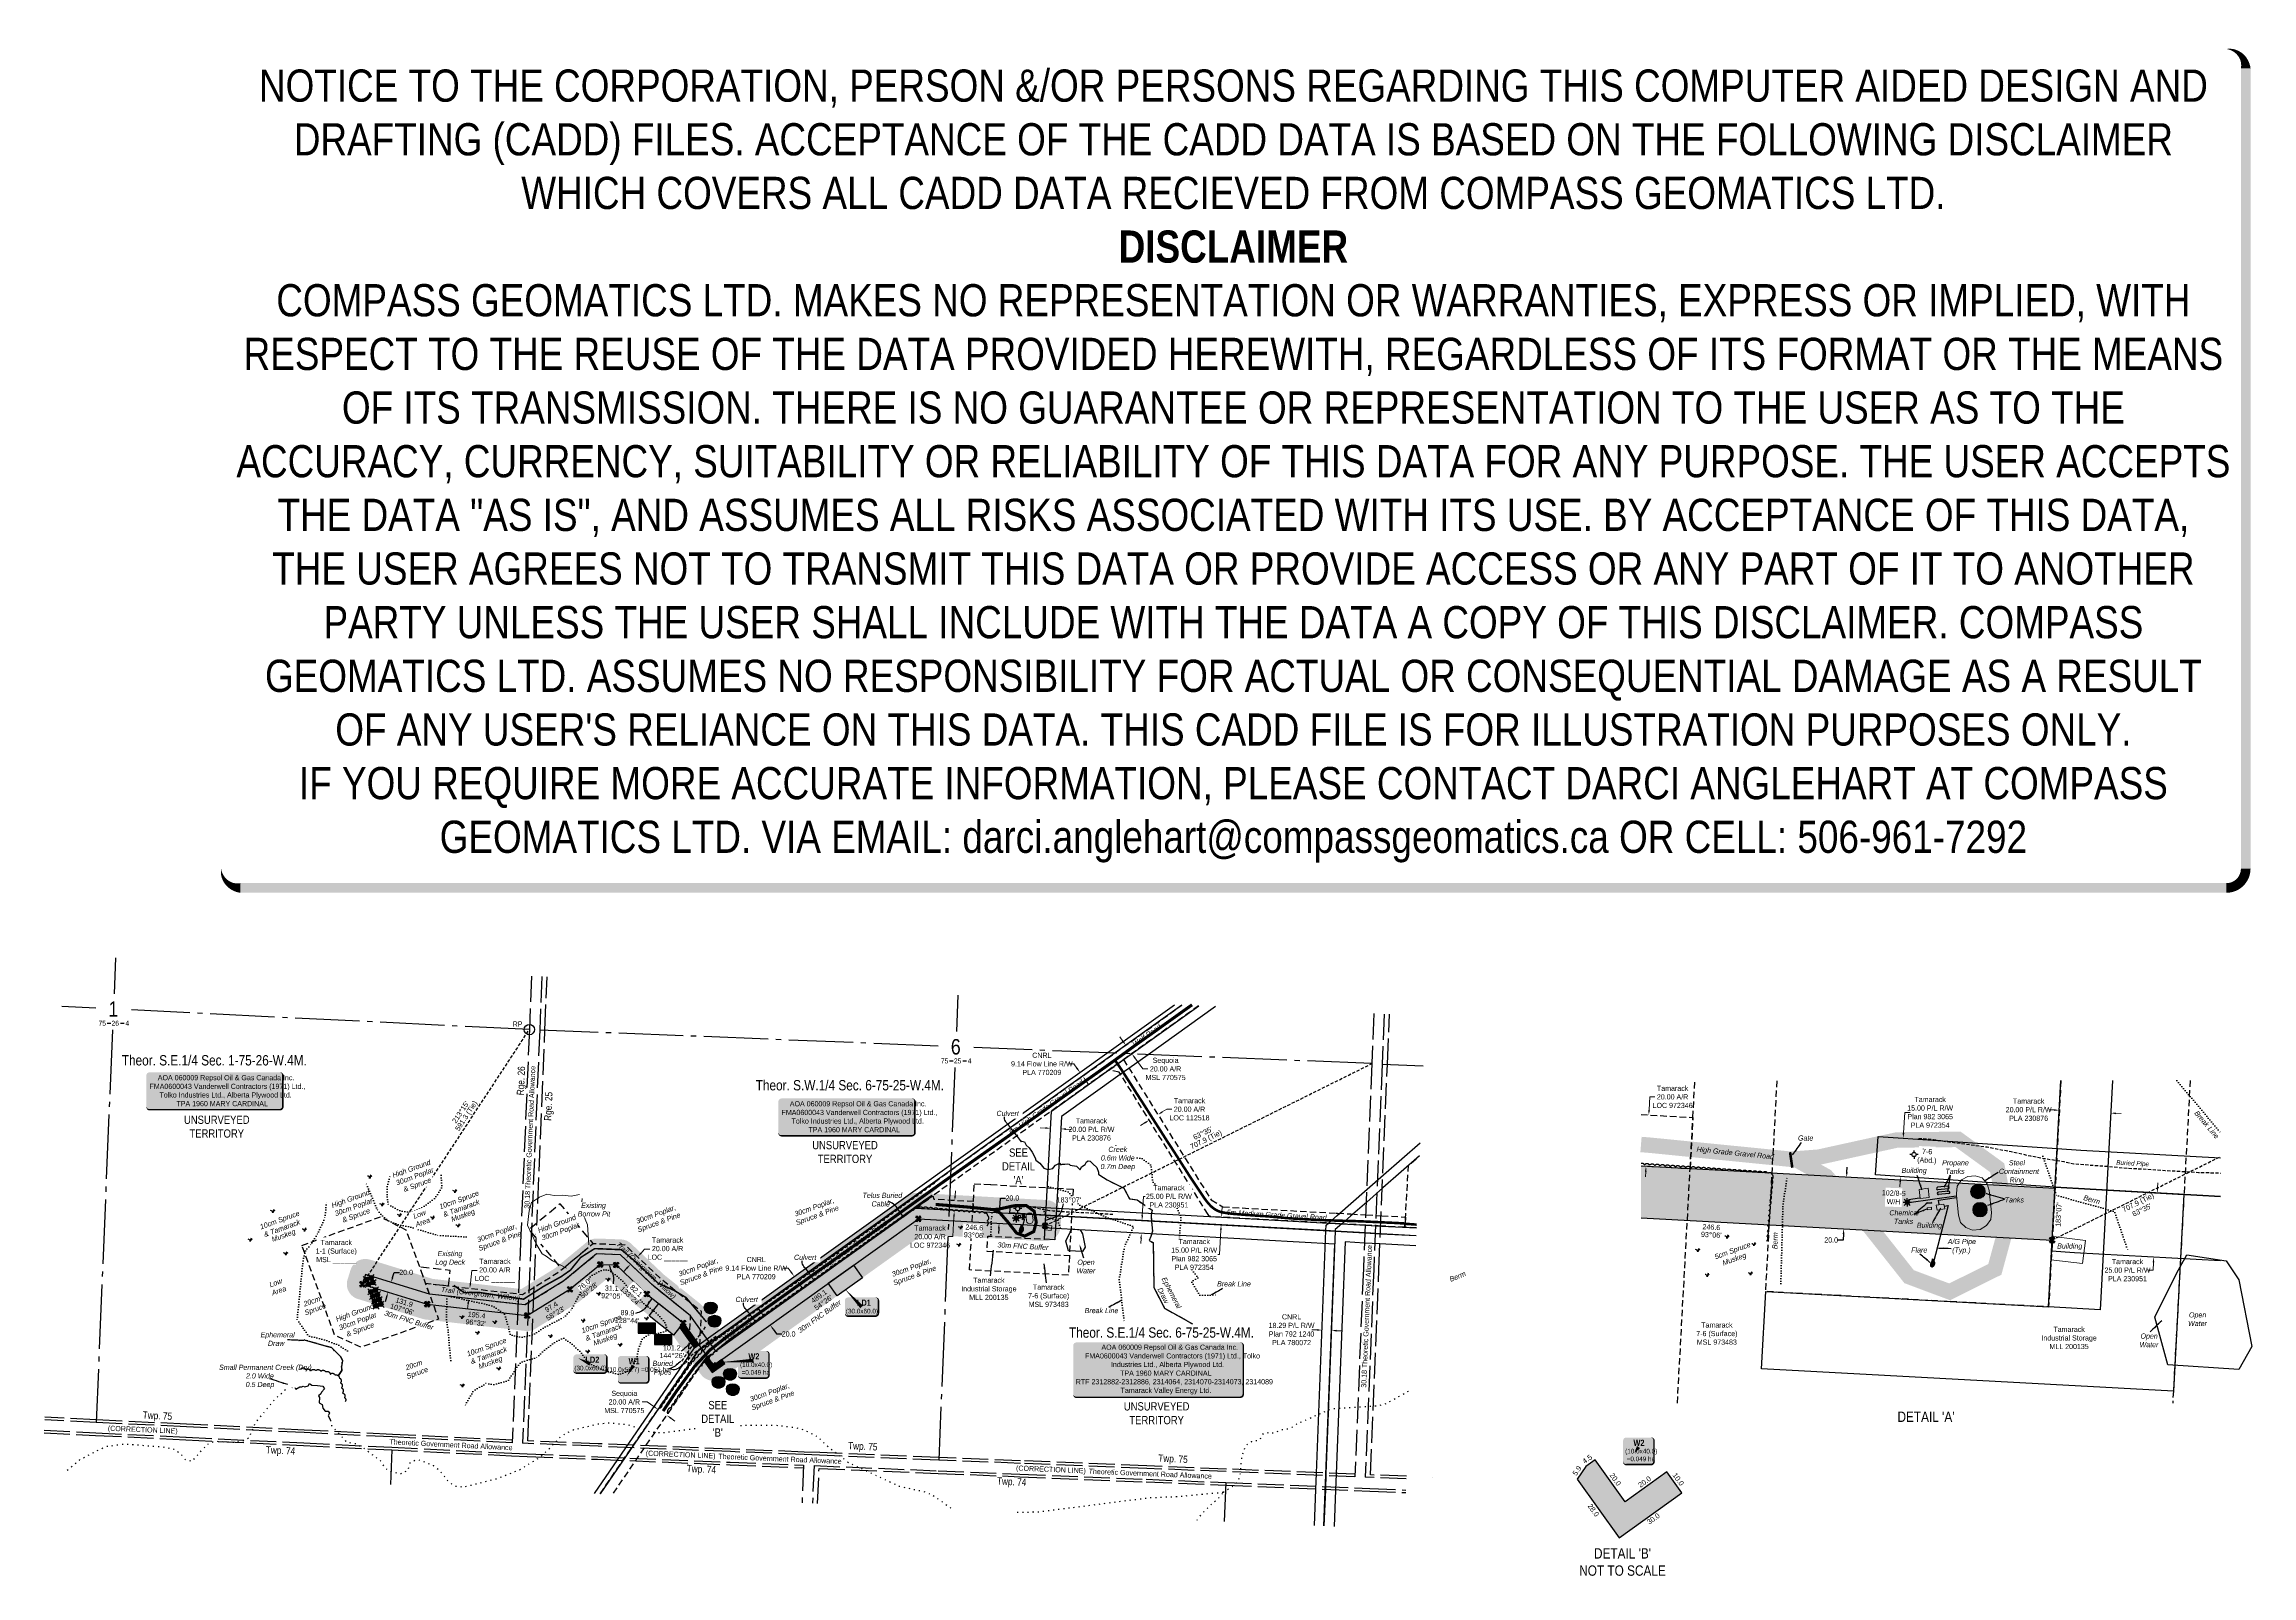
# Model space of a CAD drawing. Extents: x 316540 to 320825, y 6149619 to 6152593.
import ezdxf
from ezdxf.enums import TextEntityAlignment as Align

# ---------------------------------------------------------------- set-up
doc = ezdxf.new("R2010")
doc.units = 0
doc.header["$LTSCALE"] = 5
doc.header["$PDSIZE"] = 0.5
for name, pattern in [('0', [1, 1, 0]), ('foc-ACCESSROAD', [3.75, 2.5, -1.25]), ('foc-QUARTERLINE', [33, 25, -3, 2, -3]), ('foc-TIELINE', [1.875, 1.25, -0.625]), ('foc-TOPO', [1, 0.2, -0.8]), ('foc-TOPO-ephemeral', [6.25, 3.125, -0.625, 0.625, -0.625, 0.625, -0.625]), ('foc-UNSURVEYED', [12.5, 10, -2.5]), ('foc-WHEELTRACKS', [2, 0.4, -1.6]), ('HIDDEN2', [4.7625, 3.175, -1.5875]), ('UG_PIPE', [1.875, 1.25, -0.625])]:
    doc.linetypes.add(name, pattern=pattern)
for name, color, linetype in [('10', 1, 'Continuous'), ('35', 37, 'Continuous'), ('9', 3, 'Continuous'), ('AS-PIPE-AG', 44, 'Continuous'), ('AS-PIPE-UG', 44, 'UG_PIPE'), ('AS-PIPE-UG-T', 44, 'Continuous'), ('AS-ROADS', 254, 'Continuous'), ('AS-SYMBOL', 7, 'Continuous'), ('AS-TELEPHONE', 224, 'foc-TEL'), ('AS-TELEPHONE-T', 224, 'Continuous'), ('C-AR', 13, 'foc-ACCESSROAD'), ('C-RW', 13, 'Continuous'), ('C-SYMBOL', 7, 'Continuous'), ('C-WS', 13, 'foc-ACCESSROAD'), ('C-WS-S', 13, 'Continuous'), ('D-TXT', 6, 'Continuous'), ('DETAIL-T', 7, 'Continuous'), ('F-AR', 190, 'foc-ACCESSROAD'), ('F-RW', 190, 'Continuous'), ('F-WS-S', 190, 'Continuous'), ('L-BD', 7, 'Continuous'), ('L-BD1', 253, 'Continuous'), ('L-MON', 1, 'Continuous'), ('L-QSEC', 8, 'foc-QUARTERLINE'), ('L-ROAD-T', 7, 'Continuous'), ('L-SECLBL', 7, 'Continuous'), ('L-SECQ', 8, 'foc-QUARTERLINE'), ('L-TIE', 7, 'foc-TIELINE'), ('L-TIE-T', 7, 'Continuous'), ('L-UNS-T', 3, 'Continuous'), ('L-USEC', 7, 'foc-UNSURVEYED'), ('P-BUFFER-H 30m', 51, 'Continuous'), ('P-BUFFER-T', 40, 'Continuous'), ('P-CROSSINGS', 250, 'Continuous'), ('P-PROPOSED', 10, 'Continuous'), ('P-PROPOSED-H', 21, 'Continuous'), ('P-TEMP-BLOCKS', 250, 'Continuous'), ('P-TEMP-H', 41, 'Continuous'), ('P-TEMP_LOG DECK', 46, 'Continuous'), ('P-TEMP_WORKSPACE', 46, 'Continuous'), ('P-TXT', 4, 'Continuous'), ('T-BUSH', 110, '0'), ('T-BUSH-T', 110, 'Continuous'), ('T-CREEK', 160, 'Continuous'), ('T-DRAW', 143, 'foc-TOPO-ephemeral'), ('T-EXISTING TFA', 220, 'HIDDEN2'), ('T-EXISTING TFA-T', 220, 'Continuous'), ('T-GENERAL', 48, 'foc-TOPO'), ('T-LOW-AREA', 48, 'foc-TOPO'), ('T-VEGETATION CHANGE', 104, 'foc-TOPO'), ('T-WATER', 160, 'Continuous'), ('T-WATER-P3', 160, 'foc-WHEELTRACKS'), ('T-WATER-T', 170, 'Continuous')]:
    doc.layers.add(name, color=color, linetype=linetype)
for name, color, linetype, lineweight in [('AS-GENERAL', 48, 'Continuous', 18), ('C-AR-T', 13, 'Continuous', 9), ('C-RW-T', 13, 'Continuous', 9), ('C-WS-T', 13, 'Continuous', 9), ('F-AR-T', 190, 'Continuous', 9), ('F-RW-T', 190, 'Continuous', 9), ('F-WS-T', 190, 'Continuous', 9), ('P-TEMP-T', 46, 'Continuous', 18), ('T-ELEVATION', 48, 'Continuous', 18), ('T-TEXT', 48, 'Continuous', 18)]:
    doc.layers.add(name, color=color, linetype=linetype, lineweight=lineweight)
doc.layers.add('DISCLAIMER', color=7, linetype='Continuous', plot=False)
doc.styles.add('175L', font='ARIALN.TTF', dxfattribs={"height": 20})
doc.styles.add('80', font='ARIALN.TTF', dxfattribs={"height": 10})
doc.styles.add('80CG', font='ARIALN.TTF', dxfattribs={"height": 10})
doc.styles.add('80L', font='ARIALN.TTF', dxfattribs={"height": 10})
doc.styles.add('80LS', font='ARIALNI.TTF', dxfattribs={"height": 10})
doc.styles.add('BOLD', font='ARIALNB.TTF')
doc.styles.add('Crossing', font='ARIALN.TTF', dxfattribs={"height": 10})
doc.styles.add('foc-LtypeFont', font='ARIALN.TTF', dxfattribs={"height": 7.35})
doc.styles.add('SIMPLEX', font='ARIALN.TTF')
doc.linetypes.add('foc-TEL', pattern='A,2,-1,["T",foc-LtypeFont,S=0.2,R=0,X=-0.425,Y=-0.75],-1.24,8', length=12.24)
doc.linetypes.add('foc-TOPO-flowdirection-NOLINE', pattern='A,0,[">",foc-LtypeFont,S=0.3,R=0,X=0,Y=-0.945],-20,[">",foc-LtypeFont,S=0.3,R=0,X=0,Y=-0.945],0', length=20)
doc.dimstyles.new('Compass 5 000', dxfattribs={"dimscale": 5, "dimtxt": 9, "dimasz": 2, "dimexe": 0.2, "dimexo": 0.0625, "dimgap": 0.5, "dimtad": 0, "dimtih": 1, "dimtoh": 1, "dimzin": 0, "dimdsep": 46, "dimtxsty": '80CG', "dimcen": 0.1, "dimse1": 1, "dimse2": 1, "dimclrd": 256, "dimclrt": 256, "dimaunit": 1, "dimadec": 4, "dimazin": 0, "dimtfac": 0.06, "dimtofl": 0, "dimtmove": 0, "dimatfit": 1, "dimfxl": 0.2, "dimtolj": 1, "dimtzin": 0, "dimlwd": -1, "dimarcsym": 0})

# ---------------------------------------------------------------- blocks, each defined once
blk = doc.blocks.new('L-SECLBL')
at = {"layer": '9', "color": 7}
for p, q in [((-5.1, -27.8), (-12.3, -27.8)), ((20.7, -27.8), (13.5, -27.8))]:
    blk.add_line(p, q, dxfattribs=at)
at = {"layer": '10', "color": 2, "style": 'SIMPLEX'}
blk.add_attdef('SEC', text='', height=30, dxfattribs=at).set_placement((0, 0), align=Align.MIDDLE)
at = {"layer": '10', "color": 5, "style": '80L'}
blk.add_attdef('TWP', text='', height=9.5, dxfattribs=at).set_placement((-14.4, -27.4), align=Align.MIDDLE_RIGHT)
blk.add_attdef('RGE', text='', height=9.5, dxfattribs=at).set_placement((3.6, -27.4), align=Align.MIDDLE_CENTER)
blk.add_attdef('MER', text='', height=9.5, dxfattribs=at).set_placement((23.2, -27.4), align=Align.MIDDLE_LEFT)
blk = doc.blocks.new('*U22')
h = blk.add_hatch(color=255)
edge = h.paths.add_edge_path()
edge.add_line((-126.5, -37), (126.5, -37))
edge.add_arc((126.5, -31), 6, 270, 360)
edge.add_line((132.5, -31), (132.5, 29.5))
edge.add_arc((126.5, 29.5), 6, 0, 90)
edge.add_line((126.5, 35.5), (-126.5, 35.5))
edge.add_arc((-126.5, 29.5), 6, 90, 180)
edge.add_line((-132.5, 29.5), (-132.5, -31))
edge.add_arc((-126.5, -31), 6, 180, 270)
at = {"color": 44, "flags": 128}
blk.add_lwpolyline([(-126.5, -37, 3, 3, 0), (126.5, -37, 3, 3, 0.414214), (132.5, -31, 3, 3, 0), (132.5, 29.5, 3, 0, 0.414214), (126.5, 35.5, 0, 0, 0), (-126.5, 35.5, 0, 0, 0.414214), (-132.5, 29.5, 0, 0, 0), (-132.5, -31, 0, 3, 0.414214)], format="xyseb", close=True, dxfattribs=at)
at = {"color": 44, "style": '80'}
blk.add_attdef('ENTER_TEXT_001', (-36, -5), '', height=10, dxfattribs=at)
blk = doc.blocks.new('*D23')
at = {"layer": 'Defpoints', "color": 0, "transparency": 16777216}
for p in [(318085, 6150263.7), (318090.3, 6150256.2), (317996.2, 6150200.4)]:
    blk.add_point(p, dxfattribs=at)
at = {"layer": 'F-RW-T', "transparency": 16777216}
for p, q in [((317984.6, 6150216.7), (317974.6, 6150216.7)), ((317990.4, 6150208.6), (317984.6, 6150216.7)), ((318007.3, 6150184.8), (318013.1, 6150176.7))]:
    blk.add_line(p, q, dxfattribs=at)
for points in [[(317991.7, 6150209.6), (317989, 6150207.6), (317996.2, 6150200.4)], [(318008.7, 6150185.8), (318005.9, 6150183.9), (318001.5, 6150193)]]:
    blk.add_solid(points, dxfattribs=at)
at = {"layer": 'F-RW-T', "transparency": 16777216, "insert": (317922.4, 6150216.7), "char_height": 10, "attachment_point": 5, "style": '80CG'}
blk.add_mtext('\\A1;CNRL\\P9.14 Flow Line R/W\\PPLA 770209', dxfattribs=at)
blk = doc.blocks.new('*D24')
at = {"layer": 'C-AR-T', "transparency": 16777216}
for p, q in [((318308.4, 6150357), (318309, 6150367)), ((318306.2, 6150317), (318304.1, 6150277.8)), ((318304.1, 6150277.8), (318294.1, 6150277.8))]:
    blk.add_line(p, q, dxfattribs=at)
for points in [[(318304.6, 6150317.1), (318307.9, 6150316.9), (318306.8, 6150327)], [(318306.7, 6150357.1), (318310.1, 6150356.9), (318307.9, 6150347)]]:
    blk.add_solid(points, dxfattribs=at)
at = {"layer": 'Defpoints', "color": 0, "transparency": 16777216}
for p in [(318285.5, 6150328.1), (318286.6, 6150348.1), (318306.8, 6150327)]:
    blk.add_point(p, dxfattribs=at)
at = {"layer": 'C-AR-T', "transparency": 16777216, "insert": (318259.8, 6150277.8), "char_height": 10, "attachment_point": 5, "style": '80CG'}
blk.add_mtext('\\A1;Tamarack\\P20.00 A/R\\PLOC 972346', dxfattribs=at)
blk = doc.blocks.new('GAS')
h = blk.add_hatch(color=255)
h.dxf.hatch_style = 1
edge = h.paths.add_edge_path()
edge.add_arc((0, 0), 0.9, 0, 360)
for p, q in [((-0.81, 0), (-1.62, 0)), ((-0.57, 0.57), (-1.14, 1.14)), ((0, 0.81), (0, 1.62)), ((0.57, 0.57), (1.14, 1.14)), ((1.62, 0), (0.81, 0)), ((-0.57, -0.57), (-1.14, -1.14)), ((0, -0.81), (0, -1.62)), ((1.14, -1.14), (0.57, -0.57))]:
    blk.add_line(p, q)
blk.add_circle((0, 0), 0.8)
blk = doc.blocks.new('*D26')
at = {"layer": 'C-RW-T', "transparency": 16777216}
for p, q in [((318826.2, 6150325.7), (318826.7, 6150335.7)), ((318824.2, 6150290.7), (318821.6, 6150243.3)), ((318821.6, 6150243.3), (318811.6, 6150243.3))]:
    blk.add_line(p, q, dxfattribs=at)
for points in [[(318824.5, 6150325.8), (318827.8, 6150325.6), (318825.6, 6150315.7)], [(318822.6, 6150290.8), (318825.9, 6150290.6), (318824.8, 6150300.7)]]:
    blk.add_solid(points, dxfattribs=at)
at = {"layer": 'Defpoints', "color": 0, "transparency": 16777216}
for p in [(318566.8, 6150330), (318566, 6150315), (318825.6, 6150315.7)]:
    blk.add_point(p, dxfattribs=at)
at = {"layer": 'C-RW-T', "transparency": 16777216, "insert": (318772.5, 6150243.3), "char_height": 10, "attachment_point": 5, "style": '80CG', "bg_fill": 3, "box_fill_scale": 1.1, "bg_fill_color": 256, "bg_fill_true_color": 13158600, "bg_fill_transparency": 0}
blk.add_mtext('\\A1;Tamarack\\P15.00 P/L R/W\\PPlan 982 3065\\PPLA 972354', dxfattribs=at)
blk = doc.blocks.new('GABD')
for p, q in [((-0.81, 0), (-1.62, 0)), ((0, 0.81), (0, 1.62)), ((1.62, 0), (0.81, 0)), ((0, -0.81), (0, -1.62))]:
    blk.add_line(p, q)
blk.add_circle((0, 0), 0.8)
blk = doc.blocks.new('MUSK')
at = {"layer": 'T-GENERAL', "linetype": 'Continuous'}
for centre, radius, start, end in [((-0.86, 0.03), 0.856, 357.79145, 88.28967), ((1.86, 0.15), 1.86, 140.73204, 184.68714), ((1.91, -0.8), 2.08, 122.44271, 157.21454)]:
    blk.add_arc(centre, radius, start, end, dxfattribs=at)
blk = doc.blocks.new('*U29')
h = blk.add_hatch(color=191)
edge = h.paths.add_edge_path()
edge.add_line((-26.5, -17.9), (26.5, -17.9))
edge.add_arc((26.5, -11.9), 6, 270, 360)
edge.add_line((32.5, -11.9), (32.5, 12.5))
edge.add_arc((26.5, 12.5), 6, 0, 90)
edge.add_line((26.5, 18.5), (-26.5, 18.5))
edge.add_arc((-26.5, 12.5), 6, 90, 180)
edge.add_line((-32.5, 12.5), (-32.5, -11.9))
edge.add_arc((-26.5, -11.9), 6, 180, 270)
at = {"flags": 128}
blk.add_lwpolyline([(-32.9, 35.3, 0, 7.5, 0), (0, 0, 0, 0, 0)], format="xyseb", dxfattribs=at)
at = {"color": 250, "flags": 128}
blk.add_lwpolyline([(-26.5, -17.9, 3, 3, 0), (26.5, -17.9, 3, 3, 0.414214), (32.5, -11.9, 3, 3, 0), (32.5, 12.5, 3, 0, 0.414214), (26.5, 18.5, 0, 0, 0), (-26.5, 18.5, 0, 0, 0.414214), (-32.5, 12.5, 0, 0, 0), (-32.5, -11.9, 0, 3, 0.414214)], format="xyseb", close=True, dxfattribs=at)
at = {"color": 250}
for tag, p, height, style in [('TEMP_AREA_W1_001', (-9.2, 2.2), 12, 'BOLD'), ('ENTER_TEXT_001', (-30.7, -12.5), 9, '80')]:
    blk.add_attdef(tag, p, '', height=height, dxfattribs=dict(at, style=style))
blk = doc.blocks.new('WC')
at = {"layer": 'L-MON'}
h = blk.add_hatch(color=255, dxfattribs=at)
h.dxf.hatch_style = 1
edge = h.paths.add_edge_path()
edge.add_arc((0, 0), 0.9, 0, 360)
at = {"layer": 'L-MON', "color": 240, "flags": 128}
for points in [[(-0.62, 0.5), (-1.23, 1.12)], [(0.52, 0.61), (1.13, 1.21)], [(-1.18, -1.18), (-0.56, -0.57)], [(1.16, -1.18), (0.56, -0.57)]]:
    blk.add_lwpolyline(points, dxfattribs=at)
at = {"layer": 'L-MON', "color": 240}
for radius in [0.8, 0.373]:
    blk.add_circle((0, 0), radius, dxfattribs=at)
blk = doc.blocks.new('*D30')
at = {"layer": 'C-RW-T', "transparency": 16777216}
for p, q in [((318483.6, 6150488.7), (318473.6, 6150489.2)), ((318523.6, 6150486.6), (318533.6, 6150486.1))]:
    blk.add_line(p, q, dxfattribs=at)
for points in [[(318483.7, 6150490.4), (318483.5, 6150487.1), (318493.6, 6150488.2)], [(318523.7, 6150488.3), (318523.5, 6150485), (318513.6, 6150487.2)]]:
    blk.add_solid(points, dxfattribs=at)
at = {"layer": 'Defpoints', "color": 0, "transparency": 16777216}
for p in [(318491.9, 6150455.3), (318511.9, 6150454.2), (318513.6, 6150487.2)]:
    blk.add_point(p, dxfattribs=at)
at = {"layer": 'C-RW-T', "transparency": 16777216, "insert": (318573.1, 6150486.1), "char_height": 10, "attachment_point": 5, "style": '80CG'}
blk.add_mtext('\\A1;Tamarack\\P20.00 P/L R/W\\PPLA 230876', dxfattribs=at)
blk = doc.blocks.new('*D31')
at = {"layer": 'Defpoints', "color": 0, "transparency": 16777216}
for p in [(317731.8, 6149942.4), (317721.7, 6149927.8), (317738.3, 6149916.4)]:
    blk.add_point(p, dxfattribs=at)
at = {"layer": 'F-AR-T', "transparency": 16777216}
for p, q in [((317710.8, 6149956.8), (317700.8, 6149956.8)), ((317723.5, 6149948.1), (317710.8, 6149956.8)), ((317756.6, 6149925.4), (317764.8, 6149919.8))]:
    blk.add_line(p, q, dxfattribs=at)
for points in [[(317724.4, 6149949.5), (317722.6, 6149946.7), (317731.8, 6149942.4)], [(317757.5, 6149926.8), (317755.7, 6149924), (317748.3, 6149931.1)]]:
    blk.add_solid(points, dxfattribs=at)
at = {"layer": 'F-AR-T', "transparency": 16777216, "insert": (317666.5, 6149956.8), "char_height": 10, "attachment_point": 5, "style": '80CG'}
blk.add_mtext('\\A1;Sequoia\\P20.00 A/R\\PMSL 770575', dxfattribs=at)
blk = doc.blocks.new('*D32')
at = {"layer": 'C-AR-T', "transparency": 16777216}
for p, q in [((318676.7, 6150498.8), (318668.2, 6150493.5)), ((318710.6, 6150519.9), (318719.1, 6150525.2)), ((318719.1, 6150525.2), (318729.1, 6150525.2))]:
    blk.add_line(p, q, dxfattribs=at)
for points in [[(318675.8, 6150500.2), (318677.6, 6150497.3), (318685.2, 6150504.1)], [(318709.8, 6150521.4), (318711.5, 6150518.5), (318702.2, 6150514.6)]]:
    blk.add_solid(points, dxfattribs=at)
at = {"layer": 'Defpoints', "color": 0, "transparency": 16777216}
for p in [(318702.2, 6150514.6), (318766.1, 6150412.2), (318749.1, 6150401.6)]:
    blk.add_point(p, dxfattribs=at)
at = {"layer": 'C-AR-T', "transparency": 16777216, "insert": (318763.4, 6150525.2), "char_height": 10, "attachment_point": 5, "style": '80CG'}
blk.add_mtext('\\A1;Tamarack\\P20.00 A/R\\PLOC 112518', dxfattribs=at)
blk = doc.blocks.new('xing2')
h = blk.add_hatch(color=50)
h.dxf.hatch_style = 1
edge = h.paths.add_edge_path()
edge.add_ellipse((0, 0), major_axis=(-12.5, 0), ratio=0.816297, start_angle=0, end_angle=360)
h = blk.add_hatch(color=250)
h.dxf.hatch_style = 1
edge = h.paths.add_edge_path()
edge.add_ellipse((0, -2), major_axis=(-12.5, 0), ratio=0.816297, start_angle=0, end_angle=180)
edge.add_line((12.5, -2), (12.5, 0))
edge.add_ellipse((0, 0), major_axis=(-12.5, 0), ratio=0.816297, start_angle=0, end_angle=180, ccw=False)
edge.add_line((-12.5, 0), (-12.5, -2))
at = {"color": 250}
blk.add_ellipse((0, 0), major_axis=(-12.5, 0), ratio=0.816297, dxfattribs=at)
blk.add_ellipse((0, -2), major_axis=(-12.5, 0), ratio=0.816297, start_param=0, end_param=3.141593, dxfattribs=at)
at = {"color": 250, "style": 'Crossing'}
blk.add_attdef('CROSSING', text='', height=9, dxfattribs=at).set_placement((0.1, 0), align=Align.MIDDLE_CENTER)
at = {"color": 250, "style": 'Crossing', "flags": 1}
for tag, p in [('DESCRIPTION', (0.1, -25.8)), ('LOCATION', (0.1, -39.3)), ('OWNER', (0.1, -12.5)), ('DWG_REF', (0.1, -52.8))]:
    blk.add_attdef(tag, text='', height=9, dxfattribs=at).set_placement(p, align=Align.MIDDLE_CENTER)
blk = doc.blocks.new('Propane_Tank')
at = {"color": 48}
for p, q in [((-0.6, 5.4), (-0.6, 0.6)), ((0.6, 5.4), (0.6, 0.6))]:
    blk.add_line(p, q, dxfattribs=at)
for centre, start, end in [((0, 5.4), 360, 540), ((0, 0.6), 180, 360)]:
    blk.add_arc(centre, 0.6, start, end, dxfattribs=at)
blk = doc.blocks.new('*D35')
at = {"layer": 'Defpoints', "color": 0, "transparency": 16777216}
for p in [(319020.6, 6150096.9), (319020.6, 6150096.3), (319038.8, 6150096.2)]:
    blk.add_point(p, dxfattribs=at)
at = {"layer": 'F-RW-T', "transparency": 16777216}
for p, q in [((319010.6, 6150096.7), (319000.6, 6150097.1)), ((319048.8, 6150095.2), (319058.8, 6150094.9))]:
    blk.add_line(p, q, dxfattribs=at)
for points in [[(319010.7, 6150098.4), (319010.6, 6150095), (319020.6, 6150096.3)], [(319048.8, 6150096.9), (319048.7, 6150093.6), (319038.8, 6150095.6)]]:
    blk.add_solid(points, dxfattribs=at)
at = {"layer": 'F-RW-T', "transparency": 16777216, "insert": (318961.5, 6150097.1), "char_height": 10, "attachment_point": 5, "style": '80CG'}
blk.add_mtext('\\A1;CNRL\\P18.29 P/L R/W\\PPlan 792 1240\\PPLA 780072', dxfattribs=at)
blk = doc.blocks.new('*U51')
h = blk.add_hatch(color=255)
edge = h.paths.add_edge_path()
edge.add_line((-159, -54), (159, -54))
edge.add_arc((159, -48), 6, 270, 360)
edge.add_line((165, -48), (165, 46.5))
edge.add_arc((159, 46.5), 6, 0, 90)
edge.add_line((159, 52.5), (-159, 52.5))
edge.add_arc((-159, 46.5), 6, 90, 180)
edge.add_line((-165, 46.5), (-165, -48))
edge.add_arc((-159, -48), 6, 180, 270)
at = {"color": 44, "flags": 128}
blk.add_lwpolyline([(-159, -54, 3, 3, 0), (159, -54, 3, 3, 0.414214), (165, -48, 3, 3, 0), (165, 46.5, 3, 0, 0.414214), (159, 52.5, 0, 0, 0), (-159, 52.5, 0, 0, 0.414214), (-165, 46.5, 0, 0, 0), (-165, -48, 0, 3, 0.414214)], format="xyseb", close=True, dxfattribs=at)
at = {"color": 44, "style": '80'}
blk.add_attdef('ENTER_TEXT_001', (-36, -5), '', height=10, dxfattribs=at)
blk = doc.blocks.new('TEMP')
h = blk.add_hatch(color=255)
h.dxf.hatch_style = 1
h.paths.add_polyline_path([(0, 0.25), (-0.67, 1.15), (-0.67, 0.67), (-1.15, 0.67), (-0.25, 0), (-1.15, -0.67), (-0.67, -0.67), (-0.67, -1.15), (0, -0.25), (0.67, -1.15), (0.67, -0.67), (1.15, -0.67), (0.25, 0), (1.15, 0.67), (0.67, 0.67), (0.67, 1.15)])
h.paths.add_polyline_path([(0.57, 0.85), (0.57, 0.57), (0.85, 0.57), (0.08, 0), (0.85, -0.57), (0.57, -0.57), (0.57, -0.85), (0, -0.08), (-0.57, -0.85), (-0.57, -0.57), (-0.85, -0.57), (-0.08, 0), (-0.85, 0.57), (-0.57, 0.57), (-0.57, 0.85), (0, 0.08)], flags=16)
h = blk.add_hatch(color=1)
h.dxf.hatch_style = 1
h.paths.add_polyline_path([(0, 0.08), (-0.57, 0.85), (-0.57, 0.57), (-0.85, 0.57), (-0.08, 0), (-0.85, -0.57), (-0.57, -0.57), (-0.57, -0.85), (0, -0.08), (0.57, -0.85), (0.57, -0.57), (0.85, -0.57), (0.08, 0), (0.85, 0.57), (0.57, 0.57), (0.57, 0.85)])
at = {"color": 1}
for p, q in [((-0.08, 0), (0.08, 0)), ((0, 0.08), (0, -0.08))]:
    blk.add_line(p, q, dxfattribs=at)
at = {"color": 255, "flags": 128}
blk.add_lwpolyline([(-0.25, 0), (-1.15, 0.67), (-0.67, 0.67), (-0.67, 1.15), (0, 0.25), (0.67, 1.15), (0.67, 0.67), (1.15, 0.67), (0.25, 0), (1.15, -0.67), (0.67, -0.67), (0.67, -1.15), (0, -0.25), (-0.67, -1.15), (-0.67, -0.67), (-1.15, -0.67)], close=True, dxfattribs=at)
at = {"color": 1, "flags": 128}
blk.add_lwpolyline([(-0.08, 0), (-0.85, 0.57), (-0.57, 0.57), (-0.57, 0.85), (0, 0.08), (0.57, 0.85), (0.57, 0.57), (0.85, 0.57), (0.08, 0), (0.85, -0.57), (0.57, -0.57), (0.57, -0.85), (0, -0.08), (-0.57, -0.85), (-0.57, -0.57), (-0.85, -0.57)], close=True, dxfattribs=at)
blk = doc.blocks.new('*D36')
at = {"layer": 'C-AR-T', "transparency": 16777216}
for p, q in [((317367.8, 6150187.4), (317370.6, 6150211.9)), ((317370.6, 6150211.9), (317380.6, 6150211.9)), ((317363.2, 6150147.7), (317362.1, 6150137.8))]:
    blk.add_line(p, q, dxfattribs=at)
for points in [[(317361.6, 6150147.9), (317364.9, 6150147.5), (317364.4, 6150157.6)], [(317366.1, 6150187.6), (317369.5, 6150187.2), (317366.7, 6150177.5)]]:
    blk.add_solid(points, dxfattribs=at)
at = {"layer": 'Defpoints', "color": 0, "transparency": 16777216}
for p in [(317357.4, 6150158.4), (317359.7, 6150178.3), (317366.7, 6150177.5)]:
    blk.add_point(p, dxfattribs=at)
at = {"layer": 'C-AR-T', "transparency": 16777216, "insert": (317415.2, 6150211.9), "char_height": 10, "attachment_point": 5, "style": '80CG'}
blk.add_mtext('\\A1;Tamarack\\P20.00 A/R\\PLOC ______', dxfattribs=at)
blk = doc.blocks.new('*D37')
at = {"layer": 'C-AR-T', "transparency": 16777216}
for p, q in [((317699, 6150245.9), (317705.9, 6150253.2)), ((317705.9, 6150253.2), (317715.9, 6150253.2)), ((317671.5, 6150216.9), (317664.7, 6150209.6))]:
    blk.add_line(p, q, dxfattribs=at)
for points in [[(317697.8, 6150247.1), (317700.2, 6150244.8), (317692.1, 6150238.7)], [(317670.3, 6150218), (317672.7, 6150215.7), (317678.4, 6150224.1)]]:
    blk.add_solid(points, dxfattribs=at)
at = {"layer": 'Defpoints', "color": 0, "transparency": 16777216}
for p in [(317684.5, 6150245.9), (317670.8, 6150231.4), (317692.1, 6150238.7)]:
    blk.add_point(p, dxfattribs=at)
at = {"layer": 'C-AR-T', "transparency": 16777216, "insert": (317750.5, 6150253.2), "char_height": 10, "attachment_point": 5, "style": '80CG'}
blk.add_mtext('\\A1;Tamarack\\P20.00 A/R\\PLOC ______', dxfattribs=at)
blk = doc.blocks.new('*D38')
at = {"layer": 'Defpoints', "color": 0, "transparency": 16777216}
for p in [(318550.7, 6150597), (318553.8, 6150599.2), (318559.1, 6150591.8)]:
    blk.add_point(p, dxfattribs=at)
at = {"layer": 'F-RW-T', "transparency": 16777216}
for p, q in [((318539, 6150613.3), (318529, 6150613.3)), ((318544.9, 6150605.1), (318539, 6150613.3)), ((318561.8, 6150581.4), (318567.6, 6150573.3))]:
    blk.add_line(p, q, dxfattribs=at)
for points in [[(318546.2, 6150606.1), (318543.5, 6150604.2), (318550.7, 6150597)], [(318563.2, 6150582.4), (318560.5, 6150580.5), (318556, 6150589.6)]]:
    blk.add_solid(points, dxfattribs=at)
at = {"layer": 'F-RW-T', "transparency": 16777216, "insert": (318476.8, 6150613.3), "char_height": 10, "attachment_point": 5, "style": '80CG'}
blk.add_mtext('\\A1;CNRL\\P9.14 Flow Line R/W\\PPLA 770209', dxfattribs=at)
blk = doc.blocks.new('*D39')
at = {"layer": 'Defpoints', "color": 0, "transparency": 16777216}
for p in [(318639.5, 6150649.3), (318651.1, 6150633), (318651.4, 6150633.2)]:
    blk.add_point(p, dxfattribs=at)
at = {"layer": 'F-AR-T', "transparency": 16777216}
for p, q in [((318634, 6150657.6), (318628.2, 6150665.8)), ((318657.3, 6150625.1), (318672.7, 6150603.5)), ((318672.7, 6150603.5), (318682.7, 6150603.5))]:
    blk.add_line(p, q, dxfattribs=at)
for points in [[(318635.4, 6150658.6), (318632.6, 6150656.7), (318639.8, 6150649.5)], [(318658.6, 6150626.1), (318655.9, 6150624.1), (318651.4, 6150633.2)]]:
    blk.add_solid(points, dxfattribs=at)
at = {"layer": 'F-AR-T', "transparency": 16777216, "insert": (318717, 6150603.5), "char_height": 10, "attachment_point": 5, "style": '80CG'}
blk.add_mtext('\\A1;Sequoia\\P20.00 A/R\\PMSL 770575', dxfattribs=at)
blk = doc.blocks.new('*D40')
at = {"layer": 'Defpoints', "color": 0, "transparency": 16777216}
for p in [(317208, 6150170.1), (317213.8, 6150189.2), (317213.9, 6150189.2)]:
    blk.add_point(p, dxfattribs=at)
at = {"layer": 'P-TXT', "transparency": 16777216}
for p, q in [((317216.8, 6150198.8), (317219.8, 6150208.3)), ((317219.8, 6150208.3), (317229.8, 6150208.3)), ((317205.1, 6150160.5), (317202.1, 6150151))]:
    blk.add_line(p, q, dxfattribs=at)
for points in [[(317215.2, 6150199.2), (317218.4, 6150198.3), (317213.9, 6150189.2)], [(317203.5, 6150161), (317206.6, 6150160), (317208, 6150170.1)]]:
    blk.add_solid(points, dxfattribs=at)
at = {"layer": 'P-TXT', "transparency": 16777216, "insert": (317243, 6150208.3), "char_height": 10, "attachment_point": 5, "style": '80CG'}
blk.add_mtext('\\A1;20.0', dxfattribs=at)
blk = doc.blocks.new('*D41')
at = {"layer": 'Defpoints', "color": 0, "transparency": 16777216}
for p in [(318391.3, 6150304), (318392.4, 6150324), (318394.9, 6150323.8)]:
    blk.add_point(p, dxfattribs=at)
at = {"layer": 'P-TXT', "transparency": 16777216}
for p, q in [((318395.4, 6150333.8), (318396.4, 6150352.7)), ((318396.4, 6150352.7), (318406.4, 6150352.7)), ((318393.2, 6150293.9), (318392.7, 6150283.9))]:
    blk.add_line(p, q, dxfattribs=at)
for points in [[(318393.7, 6150333.9), (318397.1, 6150333.7), (318394.9, 6150323.8)], [(318391.6, 6150294), (318394.9, 6150293.8), (318393.8, 6150303.9)]]:
    blk.add_solid(points, dxfattribs=at)
at = {"layer": 'P-TXT', "transparency": 16777216, "insert": (318419.6, 6150352.7), "char_height": 10, "attachment_point": 5, "style": '80CG'}
blk.add_mtext('\\A1;20.0', dxfattribs=at)
blk = doc.blocks.new('*D42')
at = {"layer": 'Defpoints', "color": 0, "transparency": 16777216}
for p in [(318152.4, 6150276.3), (318164, 6150260.1), (317937.7, 6150122.8)]:
    blk.add_point(p, dxfattribs=at)
at = {"layer": 'P-TXT', "transparency": 16777216}
for p, q in [((317931.9, 6150131), (317926.1, 6150139.1)), ((317955.2, 6150098.4), (317962.1, 6150088.8)), ((317962.1, 6150088.8), (317972.1, 6150088.8))]:
    blk.add_line(p, q, dxfattribs=at)
for points in [[(317933.3, 6150131.9), (317930.6, 6150130), (317937.7, 6150122.8)], [(317956.5, 6150099.4), (317953.8, 6150097.5), (317949.4, 6150106.6)]]:
    blk.add_solid(points, dxfattribs=at)
at = {"layer": 'P-TXT', "transparency": 16777216, "insert": (317985.3, 6150088.8), "char_height": 10, "attachment_point": 5, "style": '80CG'}
blk.add_mtext('\\A1;20.0', dxfattribs=at)
blk = doc.blocks.new('RP')
at = {"layer": '35', "color": 3}
blk.add_circle((0, 0), 10, dxfattribs=at)
at = {"layer": '35', "color": 3, "style": '80'}
blk.add_attdef('RP_001', (-32.4, 5.8), '', height=10, dxfattribs=at)
blk = doc.blocks.new('*U43')
h = blk.add_hatch(color=191)
edge = h.paths.add_edge_path()
edge.add_line((-24, -34.1), (24, -34.1))
edge.add_arc((24, -28.1), 6, 270, 360)
edge.add_line((30, -28.1), (30, 12.5))
edge.add_arc((24, 12.5), 6, 0, 90)
edge.add_line((24, 18.5), (-24, 18.5))
edge.add_arc((-24, 12.5), 6, 90, 180)
edge.add_line((-30, 12.5), (-30, -28.1))
edge.add_arc((-24, -28.1), 6, 180, 270)
at = {"flags": 128}
blk.add_lwpolyline([(-62, -3.1, 0, 7.5, 0), (0, 0, 0, 0, 0)], format="xyseb", dxfattribs=at)
at = {"color": 250, "flags": 128}
blk.add_lwpolyline([(-24, -34.1, 3, 3, 0), (24, -34.1, 3, 3, 0.414214), (30, -28.1, 3, 3, 0), (30, 12.5, 3, 0, 0.414214), (24, 18.5, 0, 0, 0), (-24, 18.5, 0, 0, 0.414214), (-30, 12.5, 0, 0, 0), (-30, -28.1, 0, 3, 0.414214)], format="xyseb", close=True, dxfattribs=at)
at = {"color": 250}
for tag, p, height, style in [('TEMP_AREA_W1_001', (-9.2, 2.2), 12, 'BOLD'), ('ENTER_TEXT_001', (-30.7, -12.5), 9, '80')]:
    blk.add_attdef(tag, p, '', height=height, dxfattribs=dict(at, style=style))
blk = doc.blocks.new('*D44')
at = {"layer": 'C-RW-T', "transparency": 16777216}
for p, q in [((318671.8, 6150319.2), (318673.9, 6150356.1)), ((318673.9, 6150356.1), (318683.9, 6150356.1)), ((318669.3, 6150274.2), (318668.8, 6150264.2))]:
    blk.add_line(p, q, dxfattribs=at)
for points in [[(318667.7, 6150274.3), (318671, 6150274.1), (318669.9, 6150284.2)], [(318670.1, 6150319.2), (318673.5, 6150319.1), (318671.3, 6150309.2)]]:
    blk.add_solid(points, dxfattribs=at)
at = {"layer": 'Defpoints', "color": 0, "transparency": 16777216}
for p in [(318669.9, 6150284.2), (318937.1, 6150294.5), (318935.7, 6150269.5)]:
    blk.add_point(p, dxfattribs=at)
at = {"layer": 'C-RW-T', "transparency": 16777216, "insert": (318723.4, 6150356.1), "char_height": 10, "attachment_point": 5, "style": '80CG', "bg_fill": 3, "box_fill_scale": 1.1, "bg_fill_color": 256, "bg_fill_true_color": 13158600, "bg_fill_transparency": 0}
blk.add_mtext('\\A1;Tamarack\\P25.00 P/L R/W\\PPLA 230951', dxfattribs=at)
blk = doc.blocks.new('*D45')
at = {"layer": 'Defpoints', "color": 0, "transparency": 16777216}
for p in [(319983.3, 6150396), (320038.6, 6150393), (319977.9, 6150296.2)]:
    blk.add_point(p, dxfattribs=at)
at = {"layer": 'P-TXT', "transparency": 16777216}
for p, q in [((320039.2, 6150403), (320039.7, 6150413)), ((320032.7, 6150283.2), (320032, 6150271.3)), ((320032, 6150271.3), (320022, 6150271.3))]:
    blk.add_line(p, q, dxfattribs=at)
for points in [[(320037.5, 6150403.1), (320040.9, 6150402.9), (320038.6, 6150393)], [(320031, 6150283.3), (320034.3, 6150283.1), (320033.2, 6150293.2)]]:
    blk.add_solid(points, dxfattribs=at)
at = {"layer": 'P-TXT', "transparency": 16777216, "insert": (320008.8, 6150271.3), "char_height": 10, "attachment_point": 5, "style": '80CG'}
blk.add_mtext('\\A1;20.0', dxfattribs=at)
blk = doc.blocks.new('FLARE')
h = blk.add_hatch(color=255)
h.dxf.hatch_style = 1
h.paths.add_polyline_path([(0.16, 2.41, 0.114147), (0.13, 2.43), (0.11, 2.44, 0.261551), (0.01, 2.42), (0, 2.41, 0.131268), (-0.03, 2.37), (-0.04, 2.35, 0.041497), (-0.05, 2.33), (-0.05, 2.29, 0.015174), (-0.05, 2.29), (-0.06, 2.24, 0.004376), (-0.06, 2.24), (-0.07, 2.18), (-0.08, 2.11), (-0.09, 2.05), (-0.1, 1.98), (-0.12, 1.91), (-0.14, 1.83), (-0.17, 1.76), (-0.19, 1.68), (-0.22, 1.61), (-0.26, 1.53), (-0.29, 1.46), (-0.32, 1.39), (-0.36, 1.32), (-0.39, 1.25, 0.000505), (-0.39, 1.25), (-0.43, 1.18, 0.002398), (-0.43, 1.18), (-0.46, 1.1, 0.004177), (-0.46, 1.1), (-0.5, 1.03, 0.005735), (-0.5, 1.03), (-0.53, 0.95, 0.006994), (-0.53, 0.95), (-0.56, 0.87, 0.00791), (-0.57, 0.87), (-0.6, 0.78, 0.008323), (-0.6, 0.78), (-0.63, 0.69, 0.008095), (-0.63, 0.68), (-0.66, 0.59, 0.008067), (-0.66, 0.59), (-0.68, 0.49, 0.008387), (-0.68, 0.49), (-0.7, 0.39, 0.009056), (-0.71, 0.38), (-0.72, 0.28, 0.010123), (-0.72, 0.28), (-0.74, 0.18, 0.011689), (-0.74, 0.18), (-0.75, 0.08, 0.013925), (-0.75, 0.08), (-0.75, -0.02, 0.016488), (-0.75, -0.02), (-0.75, -0.11, 0.017255), (-0.75, -0.12), (-0.74, -0.2, 0.01735), (-0.74, -0.2), (-0.73, -0.28, 0.017311), (-0.73, -0.29), (-0.71, -0.36, 0.01715), (-0.71, -0.36), (-0.69, -0.43, 0.016886), (-0.69, -0.44), (-0.66, -0.5, 0.016546), (-0.66, -0.5), (-0.63, -0.56, 0.016164), (-0.63, -0.56), (-0.6, -0.61, 0.016329), (-0.6, -0.62), (-0.57, -0.66, 0.018828), (-0.57, -0.67), (-0.54, -0.71, 0.022087), (-0.53, -0.71), (-0.5, -0.75, 0.025345), (-0.49, -0.76), (-0.46, -0.78, 0.028234), (-0.45, -0.79), (-0.42, -0.82, 0.030298), (-0.41, -0.82), (-0.37, -0.84, 0.031129), (-0.36, -0.85), (-0.32, -0.86, 0.030544), (-0.31, -0.87), (-0.27, -0.88, 0.028465), (-0.26, -0.88), (-0.22, -0.89, 0.025311), (-0.21, -0.89), (-0.16, -0.89, 0.02283), (-0.15, -0.89), (-0.11, -0.89, 0.021226), (-0.1, -0.89), (-0.05, -0.88, 0.020401), (-0.04, -0.88), (0, -0.87, 0.020299), (0.01, -0.87), (0.05, -0.85, 0.020911), (0.06, -0.85), (0.11, -0.83, 0.022277), (0.11, -0.83), (0.15, -0.81, 0.023712), (0.16, -0.8), (0.2, -0.78, 0.022408), (0.21, -0.78), (0.24, -0.75, 0.01993), (0.25, -0.74), (0.28, -0.72, 0.017146), (0.28, -0.71), (0.31, -0.68, 0.014211), (0.32, -0.68), (0.35, -0.64, 0.011221), (0.35, -0.64), (0.37, -0.61, 0.008212), (0.38, -0.61), (0.4, -0.57, 0.005172), (0.4, -0.57), (0.42, -0.54, 0.002523), (0.43, -0.54), (0.45, -0.5, 0.001671), (0.45, -0.5), (0.47, -0.47, 0.001229), (0.47, -0.47), (0.49, -0.44, 0.00075), (0.49, -0.44), (0.51, -0.41, 0.00026), (0.51, -0.41), (0.54, -0.37), (0.56, -0.34), (0.58, -0.3), (0.61, -0.27), (0.63, -0.23, 0.001311), (0.63, -0.23), (0.66, -0.19, 0.003726), (0.66, -0.19), (0.69, -0.15, 0.006065), (0.69, -0.14), (0.72, -0.1, 0.008452), (0.72, -0.1), (0.74, -0.05, 0.010991), (0.75, -0.05), (0.77, 0, 0.013767), (0.77, 0), (0.79, 0.05, 0.016839), (0.8, 0.05), (0.81, 0.1, 0.019104), (0.82, 0.11), (0.83, 0.15, 0.016987), (0.83, 0.16), (0.84, 0.21, 0.013636), (0.84, 0.21), (0.85, 0.26, 0.010244), (0.85, 0.27), (0.86, 0.31, 0.006846), (0.86, 0.32), (0.86, 0.37, 0.003419), (0.86, 0.37), (0.86, 0.41), (0.87, 0.46), (0.87, 0.5), (0.88, 0.54), (0.88, 0.59), (0.89, 0.63, 0.001278), (0.89, 0.63), (0.89, 0.67, 0.004735), (0.89, 0.67), (0.9, 0.71, 0.008354), (0.9, 0.72), (0.9, 0.76, 0.012059), (0.9, 0.76), (0.9, 0.8, 0.015712), (0.9, 0.81), (0.9, 0.85, 0.018457), (0.9, 0.85), (0.9, 0.89, 0.018102), (0.9, 0.9), (0.89, 0.94, 0.016533), (0.89, 0.95), (0.88, 0.99, 0.014576), (0.88, 0.99), (0.87, 1.03, 0.012435), (0.86, 1.04), (0.85, 1.08, 0.010283), (0.85, 1.09), (0.83, 1.13, 0.00824), (0.83, 1.13), (0.81, 1.18, 0.00638), (0.81, 1.18), (0.78, 1.23, 0.004735), (0.78, 1.23), (0.76, 1.29, 0.003388), (0.75, 1.29), (0.73, 1.34, 0.002345), (0.73, 1.34), (0.7, 1.4, 0.001492), (0.7, 1.4), (0.67, 1.46, 0.000746), (0.67, 1.46), (0.63, 1.51), (0.6, 1.57), (0.57, 1.62), (0.55, 1.68), (0.52, 1.73), (0.49, 1.78), (0.47, 1.83), (0.45, 1.87), (0.42, 1.92), (0.4, 1.97), (0.38, 2.02), (0.35, 2.08, 0.000332), (0.35, 2.08), (0.33, 2.13, 0.001849), (0.33, 2.13), (0.3, 2.19, 0.0038), (0.3, 2.19), (0.27, 2.24, 0.006473), (0.27, 2.24), (0.25, 2.29, 0.010865), (0.24, 2.3), (0.22, 2.34, 0.019524), (0.22, 2.34), (0.19, 2.38, 0.041077), (0.18, 2.39)])
at = {"color": 48, "flags": 128}
for points in [[(0.11, -0.72), (0.07, -0.74), (0.03, -0.76), (-0.02, -0.77), (-0.07, -0.78), (-0.11, -0.79), (-0.16, -0.79), (-0.2, -0.79), (-0.25, -0.78), (-0.29, -0.77), (-0.32, -0.76), (-0.36, -0.74), (-0.4, -0.71), (-0.43, -0.68), (-0.46, -0.65), (-0.49, -0.61), (-0.52, -0.56), (-0.54, -0.51), (-0.57, -0.46), (-0.59, -0.4), (-0.61, -0.33), (-0.63, -0.26), (-0.64, -0.19), (-0.65, -0.11), (-0.65, -0.02), (-0.65, 0.07), (-0.64, 0.17), (-0.63, 0.27), (-0.61, 0.36), (-0.58, 0.46), (-0.56, 0.56), (-0.53, 0.66), (-0.5, 0.75), (-0.47, 0.83), (-0.44, 0.91), (-0.41, 0.99), (-0.37, 1.06), (-0.34, 1.13), (-0.3, 1.2), (-0.27, 1.27), (-0.23, 1.34), (-0.2, 1.42), (-0.16, 1.49), (-0.13, 1.57), (-0.1, 1.65), (-0.07, 1.73), (-0.04, 1.8), (-0.02, 1.88), (0, 1.96), (0.01, 2.03), (0.02, 2.1), (0.03, 2.17), (0.04, 2.22), (0.05, 2.27), (0.05, 2.31), (0.06, 2.34), (0.08, 2.35), (0.09, 2.34), (0.11, 2.32), (0.13, 2.29), (0.16, 2.25), (0.18, 2.2), (0.21, 2.14), (0.24, 2.09), (0.26, 2.03), (0.29, 1.98), (0.31, 1.93), (0.33, 1.88), (0.36, 1.83), (0.38, 1.78), (0.41, 1.73), (0.43, 1.68), (0.46, 1.63), (0.49, 1.58), (0.52, 1.52), (0.55, 1.47), (0.58, 1.41), (0.61, 1.35), (0.64, 1.3), (0.67, 1.24), (0.69, 1.19), (0.72, 1.14), (0.74, 1.09), (0.75, 1.05), (0.77, 1), (0.78, 0.96), (0.79, 0.92), (0.8, 0.88), (0.8, 0.84), (0.8, 0.8), (0.8, 0.76), (0.8, 0.72), (0.79, 0.68), (0.79, 0.64), (0.78, 0.6), (0.78, 0.56), (0.77, 0.51), (0.77, 0.47), (0.76, 0.42), (0.76, 0.37), (0.76, 0.33), (0.75, 0.28), (0.74, 0.23), (0.73, 0.18), (0.72, 0.13), (0.7, 0.09), (0.68, 0.04), (0.66, 0), (0.63, -0.05), (0.61, -0.09), (0.58, -0.13), (0.55, -0.17), (0.53, -0.21), (0.5, -0.25), (0.48, -0.28), (0.45, -0.32), (0.43, -0.35), (0.41, -0.38), (0.39, -0.42), (0.37, -0.45), (0.34, -0.48), (0.32, -0.51), (0.3, -0.55), (0.27, -0.58), (0.24, -0.61), (0.21, -0.64), (0.18, -0.67), (0.15, -0.7)], [(0.02, -0.75), (-0.01, -0.76), (-0.03, -0.77), (-0.05, -0.78), (-0.08, -0.78), (-0.11, -0.79), (-0.13, -0.79), (-0.16, -0.79), (-0.18, -0.78), (-0.2, -0.78), (-0.23, -0.77), (-0.25, -0.76), (-0.26, -0.74), (-0.28, -0.73), (-0.3, -0.71), (-0.32, -0.69), (-0.33, -0.66), (-0.35, -0.63), (-0.36, -0.6), (-0.37, -0.57), (-0.39, -0.53), (-0.4, -0.49), (-0.4, -0.45), (-0.41, -0.41), (-0.41, -0.36), (-0.41, -0.31), (-0.4, -0.25), (-0.39, -0.2), (-0.38, -0.14), (-0.37, -0.09), (-0.36, -0.03), (-0.34, 0.02), (-0.32, 0.07), (-0.31, 0.12), (-0.29, 0.16), (-0.27, 0.21), (-0.25, 0.25), (-0.23, 0.29), (-0.21, 0.33), (-0.19, 0.37), (-0.17, 0.41), (-0.15, 0.45), (-0.14, 0.49), (-0.12, 0.53), (-0.1, 0.58), (-0.08, 0.62), (-0.07, 0.66), (-0.06, 0.71), (-0.05, 0.75), (-0.04, 0.79), (-0.03, 0.83), (-0.03, 0.87), (-0.02, 0.9), (-0.02, 0.93), (-0.01, 0.95), (-0.01, 0.96), (0, 0.97), (0.01, 0.96), (0.02, 0.95), (0.03, 0.94), (0.04, 0.91), (0.06, 0.88), (0.07, 0.86), (0.09, 0.82), (0.1, 0.79), (0.12, 0.76), (0.13, 0.74), (0.14, 0.71), (0.16, 0.68), (0.17, 0.65), (0.18, 0.63), (0.2, 0.6), (0.21, 0.57), (0.23, 0.54), (0.25, 0.51), (0.26, 0.47), (0.28, 0.44), (0.3, 0.41), (0.31, 0.38), (0.33, 0.35), (0.34, 0.32), (0.36, 0.29), (0.37, 0.27), (0.38, 0.24), (0.39, 0.22), (0.39, 0.19), (0.4, 0.17), (0.4, 0.15), (0.41, 0.13), (0.41, 0.1), (0.41, 0.08), (0.4, 0.06), (0.4, 0.04), (0.4, 0.01), (0.39, -0.01), (0.39, -0.03), (0.39, -0.06), (0.39, -0.08), (0.38, -0.11), (0.38, -0.14), (0.38, -0.16), (0.38, -0.19), (0.37, -0.22), (0.37, -0.24), (0.36, -0.27), (0.35, -0.3), (0.34, -0.32), (0.32, -0.35), (0.31, -0.37), (0.3, -0.4), (0.28, -0.42), (0.27, -0.44), (0.25, -0.46), (0.24, -0.48), (0.22, -0.5), (0.21, -0.52), (0.2, -0.54), (0.19, -0.56), (0.17, -0.58), (0.16, -0.6), (0.15, -0.61), (0.14, -0.63), (0.12, -0.65), (0.11, -0.67), (0.09, -0.69), (0.08, -0.7), (0.06, -0.72), (0.04, -0.74)]]:
    blk.add_lwpolyline(points, close=True, dxfattribs=at)
blk = doc.blocks.new('*D47')
at = {"layer": 'C-RW-T', "transparency": 16777216}
for p, q in [((320441.6, 6150523.8), (320431.6, 6150524.3)), ((320561.4, 6150517.3), (320571.4, 6150516.7))]:
    blk.add_line(p, q, dxfattribs=at)
for points in [[(320441.7, 6150525.4), (320441.5, 6150522.1), (320451.6, 6150523.2)], [(320561.5, 6150518.9), (320561.3, 6150515.6), (320551.4, 6150517.8)]]:
    blk.add_solid(points, dxfattribs=at)
at = {"layer": 'Defpoints', "color": 0, "transparency": 16777216}
for p in [(320451.6, 6150523.2), (320451.9, 6150529), (320551.7, 6150523.6)]:
    blk.add_point(p, dxfattribs=at)
at = {"layer": 'C-RW-T', "transparency": 16777216, "insert": (320392, 6150524.3), "char_height": 10, "attachment_point": 5, "style": '80CG'}
blk.add_mtext('\\A1;Tamarack\\P20.00 P/L R/W\\PPLA 230876', dxfattribs=at)
blk = doc.blocks.new('*D48')
at = {"layer": 'C-RW-T', "transparency": 16777216}
for p, q in [((320149.1, 6150479.1), (320151.8, 6150519.2)), ((320151.8, 6150519.2), (320161.8, 6150519.2)), ((320142.8, 6150384.3), (320142.1, 6150374.3))]:
    blk.add_line(p, q, dxfattribs=at)
for points in [[(320147.5, 6150479.2), (320150.8, 6150479), (320148.5, 6150469.1)], [(320141.1, 6150384.4), (320144.4, 6150384.2), (320143.4, 6150394.3)]]:
    blk.add_solid(points, dxfattribs=at)
at = {"layer": 'Defpoints', "color": 0, "transparency": 16777216}
for p in [(320148.5, 6150469.1), (320152.1, 6150468.9), (320147.1, 6150394.1)]:
    blk.add_point(p, dxfattribs=at)
at = {"layer": 'C-RW-T', "transparency": 16777216, "insert": (320200.9, 6150519.2), "char_height": 10, "attachment_point": 5, "style": '80CG'}
blk.add_mtext('\\A1;Tamarack\\P15.00 P/L R/W\\PPlan 982 3065\\PPLA 972354', dxfattribs=at)
blk = doc.blocks.new('*D49')
at = {"layer": 'C-RW-T', "transparency": 16777216}
for p, q in [((320642.2, 6150372.7), (320642.8, 6150382.6)), ((320633.4, 6150212.7), (320623.4, 6150212.7)), ((320634.3, 6150227.9), (320633.4, 6150212.7))]:
    blk.add_line(p, q, dxfattribs=at)
for points in [[(320640.6, 6150372.7), (320643.9, 6150372.6), (320641.7, 6150362.7)], [(320632.6, 6150228), (320635.9, 6150227.8), (320634.8, 6150237.9)]]:
    blk.add_solid(points, dxfattribs=at)
at = {"layer": 'Defpoints', "color": 0, "transparency": 16777216}
for p in [(320658.9, 6150361.7), (320634.8, 6150237.9), (320652, 6150236.9)]:
    blk.add_point(p, dxfattribs=at)
at = {"layer": 'C-RW-T', "transparency": 16777216, "insert": (320583.9, 6150212.7), "char_height": 10, "attachment_point": 5, "style": '80CG'}
blk.add_mtext('\\A1;Tamarack\\P25.00 P/L R/W\\PPLA 230951', dxfattribs=at)
blk = doc.blocks.new('*D50')
at = {"layer": 'C-AR-T', "transparency": 16777216}
for p, q in [((319655.3, 6150524), (319656.7, 6150549.2)), ((319656.7, 6150549.2), (319666.7, 6150549.2)), ((319648.8, 6150404.2), (319648.3, 6150394.2))]:
    blk.add_line(p, q, dxfattribs=at)
for points in [[(319653.6, 6150524), (319657, 6150523.9), (319654.8, 6150514)], [(319647.2, 6150404.2), (319650.5, 6150404.1), (319649.4, 6150414.1)]]:
    blk.add_solid(points, dxfattribs=at)
at = {"layer": 'Defpoints', "color": 0, "transparency": 16777216}
for p in [(319654.8, 6150514), (319671.6, 6150513.1), (319666.2, 6150413.2)]:
    blk.add_point(p, dxfattribs=at)
at = {"layer": 'C-AR-T', "transparency": 16777216, "insert": (319701, 6150549.2), "char_height": 10, "attachment_point": 5, "style": '80CG'}
blk.add_mtext('\\A1;Tamarack\\P20.00 A/R\\PLOC 972346', dxfattribs=at)
blk = doc.blocks.new('*U52')
h = blk.add_hatch(color=191)
edge = h.paths.add_edge_path()
edge.add_line((-26.5, -17.9), (26.5, -17.9))
edge.add_arc((26.5, -11.9), 6, 270, 360)
edge.add_line((32.5, -11.9), (32.5, 12.5))
edge.add_arc((26.5, 12.5), 6, 0, 90)
edge.add_line((26.5, 18.5), (-26.5, 18.5))
edge.add_arc((-26.5, 12.5), 6, 90, 180)
edge.add_line((-32.5, 12.5), (-32.5, -11.9))
edge.add_arc((-26.5, -11.9), 6, 180, 270)
at = {"color": 250, "flags": 128}
blk.add_lwpolyline([(-26.5, -17.9, 3, 3, 0), (26.5, -17.9, 3, 3, 0.414214), (32.5, -11.9, 3, 3, 0), (32.5, 12.5, 3, 0, 0.414214), (26.5, 18.5, 0, 0, 0), (-26.5, 18.5, 0, 0, 0.414214), (-32.5, 12.5, 0, 0, 0), (-32.5, -11.9, 0, 3, 0.414214)], format="xyseb", close=True, dxfattribs=at)
at = {"flags": 128}
blk.add_lwpolyline([(-23.4, 11.3, 0, 7.5, 0), (0, 0, 0, 0, 0)], format="xyseb", dxfattribs=at)
at = {"color": 250}
for tag, p, height, style in [('TEMP_AREA_W1_001', (-9.2, 2.2), 12, 'BOLD'), ('ENTER_TEXT_001', (-30.7, -12.5), 9, '80')]:
    blk.add_attdef(tag, p, '', height=height, dxfattribs=dict(at, style=style))
blk = doc.blocks.new('Disclaimer_Legal')
at = {"layer": 'DISCLAIMER', "color": 254, "flags": 128}
blk.add_lwpolyline([(-3612.9, -1104.6, 37.5, 37.5, 0), (4096.1, -1104.6, 37.5, 37.5, 0.414214), (4171.1, -1029.6, 37.5, 37.5, 0), (4171.1, 2078.7, 37.5, 0, 0.414214), (4096.1, 2153.7, 0, 0, 0), (-3612.9, 2153.7, 0, 0, 0.414214), (-3687.9, 2078.7, 0, 0, 0), (-3687.9, -1029.6, 0, 37.5, 0.414214)], format="xyseb", close=True, dxfattribs=at)
at = {"layer": 'DISCLAIMER', "color": 254, "insert": (241.6, 533.9), "char_height": 125, "width": 7717.568, "attachment_point": 5, "style": '80'}
blk.add_mtext('NOTICE TO THE CORPORATION, PERSON &/OR PERSONS REGARDING THIS COMPUTER AIDED DESIGN AND DRAFTING (CADD) FILES. ACCEPTANCE OF THE CADD DATA IS BASED ON THE FOLLOWING DISCLAIMER WHICH COVERS ALL CADD DATA RECIEVED FROM COMPASS GEOMATICS LTD.\\P{\\fArial Narrow|b1|i0|c0|p34;DISCLAIMER}\\PCOMPASS GEOMATICS LTD. MAKES NO REPRESENTATION OR WARRANTIES, EXPRESS OR IMPLIED, WITH RESPECT TO THE REUSE OF THE DATA PROVIDED HEREWITH, REGARDLESS OF ITS FORMAT OR THE MEANS OF ITS TRANSMISSION. THERE IS NO GUARANTEE OR REPRESENTATION TO THE USER AS TO THE ACCURACY, CURRENCY, SUITABILITY OR RELIABILITY OF THIS DATA FOR ANY PURPOSE. THE USER ACCEPTS THE DATA "AS IS", AND ASSUMES ALL RISKS ASSOCIATED WITH ITS USE. BY ACCEPTANCE OF THIS DATA, THE USER AGREES NOT TO TRANSMIT THIS DATA OR PROVIDE ACCESS OR ANY PART OF IT TO ANOTHER PARTY UNLESS THE USER SHALL INCLUDE WITH THE DATA A COPY OF THIS DISCLAIMER. COMPASS GEOMATICS LTD. ASSUMES NO RESPONSIBILITY FOR ACTUAL OR CONSEQUENTIAL DAMAGE AS A RESULT OF ANY USER\'S RELIANCE ON THIS DATA. THIS CADD FILE IS FOR ILLUSTRATION PURPOSES ONLY.\\PIF YOU REQUIRE MORE ACCURATE INFORMATION, PLEASE CONTACT DARCI ANGLEHART AT COMPASS GEOMATICS LTD. VIA EMAIL: darci.anglehart@compassgeomatics.ca OR CELL: 506-961-7292', dxfattribs=at)
blk = doc.blocks.new('*U54')
h = blk.add_hatch(color=191)
edge = h.paths.add_edge_path()
edge.add_line((-24, -34.1), (24, -34.1))
edge.add_arc((24, -28.1), 6, 270, 360)
edge.add_line((30, -28.1), (30, 12.5))
edge.add_arc((24, 12.5), 6, 0, 90)
edge.add_line((24, 18.5), (-24, 18.5))
edge.add_arc((-24, 12.5), 6, 90, 180)
edge.add_line((-30, 12.5), (-30, -28.1))
edge.add_arc((-24, -28.1), 6, 180, 270)
at = {"color": 250, "flags": 128}
blk.add_lwpolyline([(-24, -34.1, 3, 3, 0), (24, -34.1, 3, 3, 0.414214), (30, -28.1, 3, 3, 0), (30, 12.5, 3, 0, 0.414214), (24, 18.5, 0, 0, 0), (-24, 18.5, 0, 0, 0.414214), (-30, 12.5, 0, 0, 0), (-30, -28.1, 0, 3, 0.414214)], format="xyseb", close=True, dxfattribs=at)
at = {"flags": 128}
blk.add_lwpolyline([(-8.3, -11.4, 0, 7.5, 0), (0, 0, 0, 0, 0)], format="xyseb", dxfattribs=at)
at = {"color": 250}
for tag, p, height, style in [('TEMP_AREA_W1_001', (-9.2, 2.2), 12, 'BOLD'), ('ENTER_TEXT_001', (-30.7, -12.5), 9, '80')]:
    blk.add_attdef(tag, p, '', height=height, dxfattribs=dict(at, style=style))
blk = doc.blocks.new('Temporary Area')
h = blk.add_hatch(color=191)
h.dxf.hatch_style = 1
h.paths.add_polyline_path([(-16.8, -9.4), (16.3, -9.4), (16.3, 9.1), (-16.8, 9.1)])
at = {"color": 250}
for points in [[(-17, -9.6), (16.5, -9.6), (16.5, 9.3), (-17, 9.3)], [(-16.9, -9.5), (16.4, -9.5), (16.4, 9.2), (-16.9, 9.2)]]:
    blk.add_lwpolyline(points, close=True, dxfattribs=at)
at = {"color": 250, "style": '80L'}
blk.add_attdef('TEMPORARY', text='', height=9, dxfattribs=at).set_placement((0, -0.1), align=Align.MIDDLE_CENTER)
blk = doc.blocks.new('*U57')
h = blk.add_hatch(color=191)
edge = h.paths.add_edge_path()
edge.add_line((-24, -34.1), (24, -34.1))
edge.add_arc((24, -28.1), 6, 270, 360)
edge.add_line((30, -28.1), (30, 12.5))
edge.add_arc((24, 12.5), 6, 0, 90)
edge.add_line((24, 18.5), (-24, 18.5))
edge.add_arc((-24, 12.5), 6, 90, 180)
edge.add_line((-30, 12.5), (-30, -28.1))
edge.add_arc((-24, -28.1), 6, 180, 270)
at = {"color": 250, "flags": 128}
blk.add_lwpolyline([(-24, -34.1, 3, 3, 0), (24, -34.1, 3, 3, 0.414214), (30, -28.1, 3, 3, 0), (30, 12.5, 3, 0, 0.414214), (24, 18.5, 0, 0, 0), (-24, 18.5, 0, 0, 0.414214), (-30, 12.5, 0, 0, 0), (-30, -28.1, 0, 3, 0.414214)], format="xyseb", close=True, dxfattribs=at)
at = {"flags": 128}
blk.add_lwpolyline([(-12.1, -19.7, 0, 7.5, 0), (0, 0, 0, 0, 0)], format="xyseb", dxfattribs=at)
at = {"color": 250}
for tag, p, height, style in [('TEMP_AREA_W1_001', (-9.2, 2.2), 12, 'BOLD'), ('ENTER_TEXT_001', (-30.7, -12.5), 9, '80')]:
    blk.add_attdef(tag, p, '', height=height, dxfattribs=dict(at, style=style))

msp = doc.modelspace()

# ---------------------------------------------------------------- hatches: boundary and pattern name
at = {"layer": 'AS-GENERAL'}
h = msp.add_hatch(color=256, dxfattribs=at)
h.dxf.hatch_style = 1
edge = h.paths.add_edge_path()
edge.add_arc((320293.624, 6150365.376), 14.163, 0, 360)
h = msp.add_hatch(color=256, dxfattribs=at)
h.dxf.hatch_style = 1
edge = h.paths.add_edge_path()
edge.add_arc((320297.679, 6150330.171), 14.163, 0, 360)
at = {"layer": 'AS-ROADS'}
h = msp.add_hatch(color=256, dxfattribs=at)
h.dxf.hatch_style = 1
h.paths.add_polyline_path([(318268.519, 6150336.214), (318287.763, 6150335.951), (318285.688, 6150342.032), (318274.73, 6150343.699), (318267.888, 6150346.427), (318262.996, 6150353.104), (318264.067, 6150362.273), (318271.482, 6150368.602), (318283.526, 6150382.732), (318216.62, 6150334.855), (318225.905, 6150336.165), (318232.407, 6150338.827), (318247.853, 6150338.875)])
at = {"layer": 'P-BUFFER-H 30m'}
h = msp.add_hatch(color=256, dxfattribs=at)
h.dxf.hatch_style = 1
edge = h.paths.add_edge_path()
edge.add_line((318513.295, 6150297.38), (318514.378, 6150317.348))
edge.add_arc((318484.426, 6150318.974), 29.997, 356.893617, 446.893617)
edge.add_line((318486.051, 6150348.927), (318232.852, 6150362.668))
edge.add_arc((318231.226, 6150332.715), 29.997, 86.893617, 125.570581)
edge.add_line((318213.777, 6150357.114), (317850.906, 6150097.606))
edge.add_line((317850.906, 6150097.606), (317819.499, 6150141.521))
edge.add_arc((317795.1, 6150124.072), 29.997, 35.570581, 51.270002)
edge.add_line((317813.868, 6150147.473), (317743.215, 6150204.137))
edge.add_line((317743.215, 6150204.137), (317679.55, 6150264.327))
edge.add_arc((317658.942, 6150242.529), 29.997, 46.607375, 87.924534)
edge.add_line((317660.028, 6150272.506), (317613.863, 6150274.179))
edge.add_arc((317612.777, 6150244.202), 29.997, 87.924534, 129.531124)
edge.add_line((317593.684, 6150267.338), (317531.868, 6150216.324))
edge.add_line((317531.868, 6150216.324), (317466.573, 6150176.125))
edge.add_line((317466.573, 6150176.125), (317294.231, 6150195.845))
edge.add_line((317294.231, 6150195.845), (317172.654, 6150233.281))
edge.add_arc((317163.826, 6150204.613), 29.997, 72.885502, 162.885502)
edge.add_line((317135.158, 6150213.44), (317129.273, 6150194.328))
edge.add_arc((317157.941, 6150185.5), 29.997, 162.885502, 252.885502)
edge.add_line((317149.114, 6150156.832), (317275.118, 6150118.033))
edge.add_arc((317283.946, 6150146.701), 29.997, 252.885502, 263.472381)
edge.add_line((317280.536, 6150116.899), (317474.653, 6150094.687))
edge.add_arc((317478.063, 6150124.49), 29.997, 263.472381, 301.618453)
edge.add_line((317493.789, 6150098.946), (317576.749, 6150150.02))
edge.add_arc((317561.023, 6150175.564), 29.997, 301.618453, 309.531124)
edge.add_line((317580.116, 6150152.428), (317629.948, 6150193.552))
edge.add_line((317629.948, 6150193.552), (317638.294, 6150193.25))
edge.add_line((317638.294, 6150193.25), (317689.741, 6150144.611))
edge.add_arc((317710.348, 6150166.409), 29.997, 226.607375, 231.270002)
edge.add_line((317691.581, 6150143.008), (317758.444, 6150089.383))
edge.add_line((317758.444, 6150089.383), (317814.923, 6150010.409))
edge.add_arc((317839.322, 6150027.858), 29.997, 215.570581, 305.570581)
edge.add_line((317856.771, 6150003.459), (318246.037, 6150281.843))
edge.add_line((318246.037, 6150281.843), (318481.716, 6150269.053))
edge.add_arc((318483.342, 6150299.005), 29.997, 266.893617, 356.893617)
at = {"layer": 'P-PROPOSED-H'}
h = msp.add_hatch(color=256, dxfattribs=at)
h.dxf.hatch_style = 1
h.paths.add_polyline_path([(319639.679, 6150414.671), (319639.679, 6150314.535), (320437.88, 6150271.216), (320443.299, 6150371.059)])
h = msp.add_hatch(color=256, dxfattribs=at)
h.dxf.hatch_style = 1
h.paths.add_polyline_path([(318483.342, 6150299.005), (318484.426, 6150318.974), (318231.226, 6150332.715), (317843.956, 6150055.757), (317795.1, 6150124.072), (317723.495, 6150181.5), (317658.942, 6150242.529), (317612.777, 6150244.202), (317549.361, 6150191.868), (317473.467, 6150145.144), (317288.06, 6150166.359), (317163.826, 6150204.613), (317157.941, 6150185.5), (317283.946, 6150146.701), (317478.063, 6150124.49), (317561.023, 6150175.564), (317619.646, 6150223.942), (317650.683, 6150222.817), (317710.348, 6150166.409), (317780.438, 6150110.197), (317839.322, 6150027.858), (318237.15, 6150312.366)])
at = {"layer": 'P-TEMP-H'}
h = msp.add_hatch(color=256, dxfattribs=at)
h.dxf.hatch_style = 1
h.paths.add_polyline_path([(318111.196, 6150222.289), (318128.645, 6150197.89), (318079.846, 6150162.991), (318062.397, 6150187.391)])
h = msp.add_hatch(color=256, dxfattribs=at)
h.dxf.hatch_style = 1
h.paths.add_polyline_path([(317773.942, 6150102.097), (317780.438, 6150110.197), (317810.738, 6150067.828), (317802.663, 6150062.053)])
h = msp.add_hatch(color=256, dxfattribs=at)
h.dxf.hatch_style = 1
h.paths.add_polyline_path([(317827.689, 6150044.124), (317824.07, 6150041.536), (317820.731, 6150036.665), (317837.005, 6150013.909), (317861.405, 6150031.358), (317855.588, 6150039.491), (317839.322, 6150027.858)])
h = msp.add_hatch(color=256, dxfattribs=at)
h.dxf.hatch_style = 1
h.paths.add_polyline_path([(319550.595, 6149844.343), (319532.501, 6149831.403), (319515.805, 6149807.045), (319597.176, 6149693.264), (319719.173, 6149780.51), (319690.091, 6149821.176), (319608.759, 6149763.012)])

# ---------------------------------------------------------------- linework, layer by layer
at = {"layer": 'AS-GENERAL', "flags": 128}
for points, const_width in [([(318426.138, 6150475.293), (318416.885, 6150487.715)], 2), ([(319929.03, 6150441.914), (319933.28, 6150411.579)], 4.999), ([(318381.572, 6150333.145), (318382.422, 6150327.078)], 1), ([(318033.961, 6150193.77), (318024.003, 6150208.254)], 2), ([(317921.275, 6150112.577), (317910.337, 6150126.471)], 2)]:
    msp.add_lwpolyline(points, dxfattribs=dict(at, const_width=const_width))
for points in [[(320181.325, 6150351.654), (320179.3, 6150369.619), (320197.075, 6150371.674), (320199.1, 6150353.709)], [(320253.26, 6150376.109), (320261.64, 6150388.249), (320274, 6150394.629), (320288.31, 6150395.964), (320301.645, 6150392.144), (320311.62, 6150380.639), (320315.19, 6150367.619), (320319.765, 6150324.854), (320318.435, 6150311.189), (320309.985, 6150299.229), (320297.715, 6150291.939), (320283.215, 6150290.614), (320269.97, 6150295.309), (320259.785, 6150305.194), (320255.8, 6150319.264), (320252.2, 6150357.864), (320251.835, 6150361.884)], [(320194.385, 6150341.914), (320194.145, 6150343.899), (320203.765, 6150345.059), (320204.005, 6150343.074)], [(320203.797, 6150330.842), (320195.547, 6150329.872), (320195.08, 6150333.844), (320203.33, 6150334.814)], [(320212.635, 6150338.999), (320227.545, 6150341.134), (320229.085, 6150331.934), (320214.25, 6150329.434)], [(318432.031, 6150315.093), (318431.626, 6150318.686), (318435.181, 6150319.097), (318435.586, 6150315.504)], [(318438.293, 6150312.562), (318441.275, 6150312.989), (318441.583, 6150311.149), (318438.616, 6150310.649)], [(318446.418, 6150319.984), (318448.094, 6150322.412), (318450.566, 6150323.688), (318453.428, 6150323.955), (318456.095, 6150323.191), (318458.09, 6150320.89), (318458.804, 6150318.286), (318459.719, 6150309.733), (318459.453, 6150307), (318457.763, 6150304.608), (318455.309, 6150303.15), (318452.409, 6150302.885), (318449.76, 6150303.824), (318447.723, 6150305.801), (318446.926, 6150308.615), (318446.206, 6150316.335), (318446.133, 6150317.139)], [(318482.722, 6150291.359), (318483.848, 6150300.377), (318496.227, 6150298.891), (318495.101, 6150289.873)], [(320434.78, 6150232.984), (320440.41, 6150278.074), (320502.305, 6150270.644), (320496.675, 6150225.554)]]:
    msp.add_lwpolyline(points, close=True, dxfattribs=at)
at = {"layer": 'AS-GENERAL'}
for centre in [(320293.624, 6150365.376), (320297.679, 6150330.171)]:
    msp.add_circle(centre, 14.163, dxfattribs=at)
at = {"layer": 'AS-PIPE-AG', "flags": 128}
for points in [[(320159.03, 6150350.204), (320180.18, 6150352.994)], [(320159.72, 6150344.164), (320251.245, 6150357.074)], [(320228.035, 6150337.199), (320236.09, 6150338.069), (320205.815, 6150223.254)], [(320218.045, 6150340.554), (320216.86, 6150348.944), (320252.225, 6150354.139)], [(318427.572, 6150314.803), (318431.802, 6150315.361)], [(318427.71, 6150313.595), (318446.015, 6150316.177)], [(318441.373, 6150312.202), (318442.984, 6150312.376), (318436.929, 6150289.413)], [(318439.375, 6150312.873), (318439.138, 6150314.551), (318446.211, 6150315.59)]]:
    msp.add_lwpolyline(points, dxfattribs=at)
at = {"layer": 'AS-PIPE-UG', "flags": 128}
for points in [[(320178.24, 6150468.139), (320183.38, 6150468.579), (320207.68, 6150466.604), (320239.915, 6150461.439), (320269.77, 6150457.644), (320311.705, 6150451.999), (320358.02, 6150442.939), (320395.62, 6150434.699), (320422.24, 6150429.764), (320460.63, 6150423.669), (320480.005, 6150419.419), (320514.46, 6150416.584), (320542.585, 6150414.714), (320583.26, 6150410.824), (320613.485, 6150409.424), (320656.795, 6150406.319), (320674.385, 6150405.524), (320721.795, 6150402.679), (320764.573, 6150401.383)], [(318431.414, 6150338.39), (318432.442, 6150338.478), (318437.302, 6150338.083), (318443.749, 6150337.05), (318449.72, 6150336.291), (318458.107, 6150335.162), (318467.37, 6150333.35), (318474.89, 6150331.702), (318480.214, 6150330.715), (318487.892, 6150329.496), (318491.767, 6150328.646), (318498.658, 6150328.079), (318504.283, 6150327.705), (318512.418, 6150326.927), (318518.463, 6150326.647), (318527.125, 6150326.026), (318530.643, 6150325.867), (318540.125, 6150325.298), (318552.399, 6150324.926), (318561.542, 6150324.487), (318576.9, 6150323.409), (318579.828, 6150323.316), (318595.689, 6150322.664), (318595.689, 6150322.664), (318603.358, 6150322.15), (318608.082, 6150321.774), (318617.255, 6150321.093)], [(317823.69, 6150102.81), (317815.018, 6150090.614), (317806.575, 6150078.471), (317795.303, 6150062.274), (317777.403, 6150035.841)], [(317844.818, 6150084.07), (317839.691, 6150080.363), (317828.592, 6150072.04), (317816.459, 6150062.824), (317808.992, 6150056.196), (317797.453, 6150047.69), (317785.743, 6150033.172)]]:
    msp.add_lwpolyline(points, dxfattribs=at)
at = {"layer": 'AS-ROADS', "flags": 128}
for points, const_width in [([(318768.419, 6150728.015), (318753.607, 6150717.537), (318734.775, 6150704.046), (318715.98, 6150690.652), (318697.736, 6150677.49), (318679.034, 6150664.266), (318659.825, 6150650.589), (318640.811, 6150636.685), (318621.885, 6150622.956), (318603.407, 6150609.713), (318584.306, 6150596.137), (318564.885, 6150582.439), (318545.569, 6150568.656), (318526.387, 6150554.973), (318506.862, 6150541.033), (318486.836, 6150526.625), (318467.311, 6150512.663), (318448.069, 6150499.066), (318429.604, 6150485.811), (318411.883, 6150473.116), (318283.526, 6150382.732)], 5.999), ([(318618.59, 6150620.594), (318629.736, 6150604.547), (318630.757, 6150603.001), (318632.647, 6150600.014), (318635.774, 6150595.068), (318639.831, 6150588.844), (318644.456, 6150581.692), (318649.539, 6150573.729), (318655.089, 6150564.913), (318661.051, 6150555.528), (318667.51, 6150545.489), (318674.39, 6150534.898), (318681.318, 6150523.959), (318688.525, 6150512.56), (318695.895, 6150500.962), (318703.303, 6150489.456), (318719.147, 6150464.54), (318726.661, 6150453.087), (318733.925, 6150441.891), (318741.005, 6150430.8), (318747.959, 6150419.848), (318754.725, 6150409.321), (318761.327, 6150398.968), (318767.949, 6150388.882), (318774.56, 6150379.046), (318780.863, 6150369.58), (318786.65, 6150360.773), (318792.052, 6150352.762), (318796.763, 6150346.295), (318801.209, 6150340.958), (318805.664, 6150336.365), (318810.72, 6150332.282), (318816.416, 6150328.715), (318822.859, 6150326.098), (318829.667, 6150324.565), (318836.169, 6150323.503), (318843.431, 6150322.567), (318852.114, 6150321.712), (318861.762, 6150320.916), (318871.806, 6150320.101), (318882.273, 6150319.405), (318893.032, 6150318.608), (318904.075, 6150317.934), (318915.181, 6150317.176), (318926.129, 6150316.236), (318937.395, 6150315.22), (318948.804, 6150314.203), (318960.231, 6150313.277), (318971.757, 6150312.555), (318983.256, 6150311.865), (318994.763, 6150311.275), (319006.192, 6150310.64), (319017.032, 6150310.129), (319026.916, 6150309.689), (319035.902, 6150309.388), (319043.511, 6150309.131), (319048.39, 6150308.941), (319050.798, 6150308.853), (319052.386, 6150308.816), (319056.535, 6150308.715), (319062.152, 6150308.59), (319069.348, 6150308.434), (319077.404, 6150308.232), (319085.732, 6150307.974), (319094.696, 6150307.61), (319103.818, 6150307.227), (319112.91, 6150306.768), (319122.273, 6150306.348), (319131.856, 6150305.89), (319141.582, 6150305.4), (319151.227, 6150304.957), (319160.652, 6150304.572), (319169.776, 6150304.056), (319178.935, 6150303.515), (319182.479, 6150302.771), (319200.278, 6150301.446), (319204.445, 6150301.216)], 4.999), ([(319941.046, 6150427.337), (319998.685, 6150395.264), (320075.57, 6150306.969), (320160.05, 6150200.079), (320238.775, 6150170.634), (320326.435, 6150214.314), (320351.21, 6150305.134), (320331.065, 6150411.604), (320255.19, 6150466.679), (320136.77, 6150465.629), (319984.395, 6150432.174), (319930.75, 6150428.109), (319657.42, 6150455.334), (319639.679, 6150456.765)], 30), ([(317741.766, 6149939.139), (317767.834, 6149977.986), (317803.555, 6150026.744), (317833.154, 6150058.076), (317866.101, 6150083.952), (317918.355, 6150122.14), (318030.336, 6150202.099), (318139.694, 6150279.549), (318216.62, 6150334.855), (318283.526, 6150382.732)], 5.999), ([(318381.916, 6150330.384), (318395.503, 6150323.815), (318410.88, 6150306.156), (318427.776, 6150284.778), (318443.521, 6150278.889), (318461.053, 6150287.625), (318466.008, 6150305.789), (318461.979, 6150327.083), (318446.804, 6150338.098), (318423.12, 6150337.888), (318392.645, 6150331.197), (318381.916, 6150330.384), (318327.25, 6150335.829), (318270.769, 6150340.384)], 6), ([(317335.414, 6150183.29), (317355.698, 6150168.995), (317385.531, 6150169.352), (317470.873, 6150156.351), (317509.739, 6150181.242), (317543.632, 6150200.056), (317562.133, 6150212.93), (317581.722, 6150237.422), (317608.929, 6150254.588), (317660.466, 6150252.589), (317686.304, 6150230.761), (317731.999, 6150187.45), (317762.96, 6150173.497), (317786.271, 6150159.531), (317826.116, 6150111.943)], 3)]:
    msp.add_lwpolyline(points, dxfattribs=dict(at, const_width=const_width))
at = {"layer": 'AS-TELEPHONE', "flags": 128}
msp.add_lwpolyline([(317804.225, 6150015.085), (317804.23, 6150015.091), (317822.577, 6150035.221), (317848.03, 6150059.769), (317872.588, 6150079.729), (317971.672, 6150148.694), (318085.316, 6150230.327), (318189.713, 6150305.389), (318247.167, 6150347.318), (318263.239, 6150358.302)], dxfattribs=at)
at = {"layer": 'C-AR'}
msp.add_lwpolyline([(319181.789, 6150299.734), (319181.578, 6150295.943), (319135.758, 6150298.497), (319105.631, 6150300.176), (319055.282, 6150302.983), (319046.642, 6150303.465), (319029.333, 6150304.42), (318801.922, 6150316.979), (318799.368, 6150321.027), (318627.056, 6150597.249), (318606.918, 6150601.249), (318635.415, 6150621.63), (318805.454, 6150349.096), (318828.369, 6150335.545), (319047.745, 6150323.432), (319050.694, 6150323.267), (319076.793, 6150321.813), (319106.453, 6150320.159), (319136.58, 6150318.481), (319182.691, 6150315.91), (319181.789, 6150299.734)], close=True, dxfattribs=at)
at = {"layer": 'C-AR', "flags": 128}
msp.add_lwpolyline([(319639.679, 6150514.786), (319740.387, 6150509.342), (319734.99, 6150409.499), (319639.679, 6150414.671)], dxfattribs=at)
msp.add_lwpolyline([(318342.764, 6150326.662), (318231.226, 6150332.715), (318265.388, 6150357.146), (318267.239, 6150350.788), (318300.994, 6150348.947), (318343.843, 6150346.631), (318342.764, 6150326.662)], close=True, dxfattribs=at)
at = {"layer": 'C-RW'}
for points in [[(318813.917, 6150724.55), (318683.231, 6150631), (318645.406, 6150604.123), (318629.079, 6150592.517), (318514.894, 6150511.362), (318501.901, 6150271.953), (318481.933, 6150273.036), (318495.425, 6150521.658), (318606.496, 6150600.829), (318634.723, 6150621.127), (318643.58, 6150627.403), (318650.434, 6150632.256), (318781.5, 6150725.991)], [(320554.823, 6150580.89), (320530.676, 6150135.952), (320430.834, 6150141.37), (320454.686, 6150580.89)], [(320764.573, 6150355.882), (320488.56, 6150371.124), (320443.467, 6150374.153), (320094.74, 6150397.575), (320099.765, 6150472.399), (320447.531, 6150449.041), (320493.141, 6150445.978), (320764.573, 6150430.983)], [(320764.573, 6150230.699), (320480.925, 6150246.369), (320436.693, 6150249.34), (320443.467, 6150374.153), (320488.56, 6150371.124), (320764.573, 6150355.876)], [(319203.56, 6150279.702), (319135.086, 6150283.511), (319104.958, 6150285.186), (319046.289, 6150288.45), (319028.028, 6150289.467), (318493.478, 6150318.987), (318484.459, 6150319.593), (318414.714, 6150324.277), (318415.719, 6150339.242), (318485.272, 6150334.57), (318494.394, 6150333.958), (318801.929, 6150316.968), (319033.039, 6150304.208), (319059.142, 6150302.756), (319105.575, 6150300.173), (319135.702, 6150298.497), (319204.176, 6150294.684)], [(319024.186, 6149716.2), (319045.33, 6150263.466), (318491.951, 6150294.036), (318483.105, 6150294.63), (318484.459, 6150319.593), (318493.478, 6150318.987), (319046.296, 6150288.448), (319103.736, 6150285.288), (319133.863, 6150283.612), (319203.561, 6150279.732)], [(319202.742, 6150259.838), (319133.045, 6150263.731), (319102.917, 6150265.413), (319065.437, 6150267.507), (319048.068, 6149817.081), (319046.854, 6149785.615), (319044.142, 6149715.314)]]:
    msp.add_lwpolyline(points, dxfattribs=at)
at = {"layer": 'C-RW', "flags": 128}
msp.add_lwpolyline([(320693.52, 6150359.802), (320672.855, 6149977.982), (319873.572, 6150021.408), (319881.7, 6150171.172), (320430.834, 6150141.37), (320443.467, 6150374.153), (320488.56, 6150371.124), (320693.52, 6150359.802)], close=True, dxfattribs=at)
at = {"layer": 'C-WS'}
for points in [[(319710.305, 6149954.65), (319734.984, 6150409.399), (319736.052, 6150429.468), (319740.387, 6150509.342), (319744.27, 6150580.89)], [(320705.487, 6150580.89), (320693.525, 6150359.882), (320672.855, 6149977.982), (320671.592, 6149954.65)]]:
    msp.add_lwpolyline(points, dxfattribs=at)
at = {"layer": 'C-WS', "flags": 128}
for points in [[(320454.686, 6150580.89), (320430.834, 6150141.37), (319881.7, 6150171.172), (319903.978, 6150580.89)], [(319204.176, 6150294.684), (319181.578, 6150295.943), (319182.479, 6150312.12), (319188.259, 6150415.778), (319209.94, 6150434.757)]]:
    msp.add_lwpolyline(points, dxfattribs=at)
at = {"layer": 'C-WS'}
msp.add_lwpolyline([(318342.976, 6150330.656), (318343.843, 6150346.631), (318345.686, 6150380.577), (318377.535, 6150378.849), (318487.362, 6150372.888), (318537.363, 6150370.175), (318534.471, 6150316.739), (318530.337, 6150240.359), (318528.307, 6150202.857), (318336.61, 6150213.261), (318342.763, 6150326.642)], close=True, dxfattribs=at)
at = {"layer": 'C-WS', "flags": 128}
msp.add_lwpolyline([(318534.47, 6150316.722), (318530.337, 6150240.359), (318370.48, 6150249.044), (318372.106, 6150278.996), (318481.933, 6150273.036), (318484.459, 6150319.593), (318493.478, 6150318.987), (318534.47, 6150316.722)], close=True, dxfattribs=at)
at = {"layer": 'F-AR', "flags": 128}
for points in [[(317619.419, 6149778.547), (317809.29, 6150055.557), (318748.793, 6150727.445)], [(318781.166, 6150726.006), (317824.07, 6150041.536), (317643.089, 6149777.496)]]:
    msp.add_lwpolyline(points, dxfattribs=at)
at = {"layer": 'F-RW'}
for points in [[(317608.666, 6149779.024), (317802.663, 6150062.053), (318734.001, 6150728.103)], [(318748.793, 6150727.445), (317809.284, 6150055.547), (317619.419, 6149778.547)], [(319006.056, 6149717.004), (319008.752, 6149787.133), (319009.959, 6149818.564), (319028.028, 6150289.467), (319028.432, 6150300), (319033.039, 6150304.208), (319049.698, 6150318.79), (319108.457, 6150370.228), (319139.782, 6150397.648), (319210.978, 6150459.97)], [(319209.94, 6150434.76), (319138.745, 6150372.438), (319107.42, 6150345.018), (319075.802, 6150317.341), (319059.142, 6150302.756), (319054.288, 6150298.508), (319046.41, 6150291.612), (319046.289, 6150288.45), (319028.23, 6149817.828), (319027.024, 6149786.38), (319024.325, 6149716.193)]]:
    msp.add_lwpolyline(points, dxfattribs=at)
at = {"layer": 'L-QSEC'}
msp.add_line((318833.843, 6149800.257), (318830.733, 6149724.786), dxfattribs=at)
at = {"layer": 'L-SECQ'}
for p, q in [((316678.987, 6150819.449), (316676.074, 6150749.637)), ((316640.487, 6150721.35), (316574.969, 6150724.568)), ((317482.142, 6150679.885), (316709.687, 6150717.941)), ((318313.889, 6150746.777), (318310.982, 6150676.445)), ((316673.155, 6150679.7), (316641.332, 6149917.121)), ((318275.327, 6150647.843), (317502.24, 6150679.051)), ((319117.234, 6150613.858), (318344.557, 6150645.049)), ((318308.091, 6150606.506), (318276.577, 6149844.033)), ((319137.332, 6150613.031), (319217.143, 6150609.809)), ((317215.163, 6149863.758), (317212.371, 6149796.613))]:
    msp.add_line(p, q, dxfattribs=at)
at = {"layer": 'L-TIE'}
for p, q in [((318483.342, 6150299.005), (319117.234, 6150613.858)), ((320437.88, 6150271.216), (320764.573, 6150433.484))]:
    msp.add_line(p, q, dxfattribs=at)
at = {"layer": 'L-USEC'}
for p, q in [((317486.447, 6150783.557), (317482.142, 6150679.885)), ((317506.542, 6150782.664), (317502.24, 6150679.051)), ((317512.288, 6150678.667), (317516.588, 6150782.217)), ((317482.142, 6150679.885), (317465.588, 6150281.181)), ((317502.24, 6150679.051), (317485.685, 6150280.347)), ((317495.734, 6150279.965), (317512.288, 6150678.667)), ((319121.227, 6150710.89), (319117.234, 6150613.858)), ((319141.322, 6150709.997), (319137.332, 6150613.031)), ((319147.381, 6150612.641), (319151.369, 6150709.55)), ((319117.234, 6150613.858), (319100.828, 6150215.154)), ((319137.332, 6150613.031), (319120.926, 6150214.327)), ((319130.975, 6150213.937), (319147.381, 6150612.641)), ((317465.588, 6150281.181), (317448.826, 6149877.451)), ((317465.588, 6150281.181), (317465.588, 6150281.181)), ((317485.685, 6150280.347), (317468.924, 6149876.64)), ((317479.181, 6149881.259), (317495.734, 6150279.965)), ((319100.828, 6150215.154), (319084.217, 6149811.423)), ((319120.926, 6150214.327), (319104.315, 6149810.611)), ((319114.57, 6149815.23), (319130.975, 6150213.937)), ((316540.449, 6149896.905), (316640.322, 6149891.998)), ((316540.659, 6149901.93), (316640.568, 6149897.022)), ((316641.332, 6149917.121), (316541.497, 6149922.026)), ((316641.579, 6149922.145), (316541.706, 6149927.051)), ((316640.568, 6149897.022), (316815.92, 6149888.407)), ((316816.683, 6149908.507), (316641.332, 6149917.121)), ((316816.93, 6149913.531), (316641.579, 6149922.145)), ((317045.061, 6149897.287), (316816.683, 6149908.507)), ((317045.308, 6149902.31), (316816.93, 6149913.531)), ((317216.17, 6149888.882), (317045.061, 6149897.287)), ((317216.417, 6149893.905), (317045.308, 6149902.31)), ((316640.322, 6149891.998), (316815.673, 6149883.383)), ((316815.673, 6149883.383), (317044.053, 6149872.164)), ((316815.92, 6149888.407), (317044.3, 6149877.188)), ((317044.053, 6149872.164), (317215.163, 6149863.758)), ((317044.3, 6149877.188), (317215.41, 6149868.782)), ((317215.163, 6149863.758), (317447.783, 6149852.332)), ((317215.163, 6149863.758), (317215.163, 6149863.758)), ((317215.41, 6149868.782), (317448.03, 6149857.356)), ((317448.826, 6149877.451), (317216.17, 6149888.882)), ((317449.034, 6149882.477), (317216.417, 6149893.905)), ((317447.99, 6149857.357), (317478.135, 6149856.116)), ((317615.756, 6149870.711), (317468.924, 6149876.64)), ((317478.136, 6149856.116), (317614.909, 6149850.48)), ((317615.959, 6149875.736), (317479.181, 6149881.259)), ((317872.748, 6149860.336), (317615.756, 6149870.711)), ((317872.951, 6149865.362), (317615.959, 6149875.736)), ((317615.959, 6149875.736), (317615.959, 6149875.736)), ((318015.379, 6149854.578), (317872.748, 6149860.336)), ((318015.582, 6149859.603), (317872.951, 6149865.362)), ((318045.527, 6149853.36), (318015.379, 6149854.578)), ((318045.73, 6149858.386), (318015.582, 6149859.603)), ((318276.779, 6149849.058), (318045.73, 6149858.386)), ((317447.783, 6149852.332), (317477.928, 6149851.091)), ((317477.928, 6149851.091), (317614.702, 6149845.455)), ((317614.702, 6149845.455), (317871.688, 6149834.866)), ((317614.909, 6149850.48), (317871.895, 6149839.891)), ((317871.688, 6149834.866), (318014.315, 6149828.99)), ((317871.895, 6149839.891), (318014.523, 6149834.015)), ((318014.523, 6149834.015), (318011.506, 6149761.145)), ((318034.62, 6149833.187), (318031.601, 6149760.253)), ((318034.62, 6149833.187), (318275.712, 6149823.253)), ((318041.649, 6149759.807), (318044.462, 6149827.748)), ((318044.462, 6149827.748), (318275.505, 6149818.228)), ((318276.577, 6149844.033), (318045.527, 6149853.36)), ((318275.505, 6149818.228), (318434.021, 6149811.696)), ((318275.712, 6149823.253), (318434.228, 6149816.721)), ((318435.096, 6149837.631), (318276.577, 6149844.033)), ((318435.299, 6149842.657), (318276.779, 6149849.058)), ((318434.021, 6149811.696), (318679.317, 6149801.59)), ((318434.228, 6149816.721), (318679.524, 6149806.615)), ((318680.4, 6149827.727), (318435.096, 6149837.631)), ((318680.603, 6149832.753), (318435.299, 6149842.657)), ((318834.723, 6149821.496), (318680.4, 6149827.727)), ((318834.926, 6149826.522), (318680.603, 6149832.753)), ((319084.217, 6149811.423), (318834.723, 6149821.496)), ((319084.423, 6149816.448), (318834.926, 6149826.522)), ((319184.331, 6149812.414), (319114.57, 6149815.23)), ((318679.317, 6149801.59), (318833.636, 6149795.232)), ((318679.524, 6149806.615), (318833.843, 6149800.257)), ((318833.636, 6149795.232), (319083.127, 6149784.953)), ((318833.843, 6149800.257), (319083.335, 6149789.978)), ((319083.127, 6149784.953), (319113.273, 6149783.711)), ((319083.334, 6149789.978), (319113.48, 6149788.737)), ((319184.125, 6149807.389), (319104.315, 6149810.611)), ((319113.273, 6149783.711), (319183.032, 6149780.837)), ((319113.48, 6149788.737), (319183.239, 6149785.863)), ((319234.546, 6149810.387), (319234.546, 6149810.387))]:
    msp.add_line(p, q, dxfattribs=at)
at = {"layer": 'P-PROPOSED', "flags": 128}
msp.add_lwpolyline([(319639.679, 6150314.535), (320437.88, 6150271.216), (320443.299, 6150371.059), (319639.679, 6150414.671)], dxfattribs=at)
at = {"layer": 'P-TEMP_LOG DECK', "flags": 128}
msp.add_lwpolyline([(318111.196, 6150222.289), (318128.645, 6150197.89), (318079.846, 6150162.991), (318062.397, 6150187.391)], close=True, dxfattribs=at)
at = {"layer": 'P-TEMP_WORKSPACE', "flags": 128}
for points in [[(317773.942, 6150102.097), (317780.438, 6150110.197), (317810.738, 6150067.828), (317802.663, 6150062.053)], [(317827.689, 6150044.124), (317824.07, 6150041.536), (317820.731, 6150036.665), (317837.005, 6150013.909), (317861.405, 6150031.358), (317855.588, 6150039.491), (317839.322, 6150027.858)], [(319550.595, 6149844.343), (319532.501, 6149831.403), (319515.805, 6149807.045), (319597.176, 6149693.264), (319719.173, 6149780.51), (319690.091, 6149821.176), (319608.759, 6149763.012)]]:
    msp.add_lwpolyline(points, close=True, dxfattribs=at)
at = {"layer": 'T-BUSH', "flags": 128}
for points in [[(319883.131, 6150269.075, 0.52056705), (319883.984, 6150279.037, 0.52056705), (319884.836, 6150289, 0.52056705), (319885.688, 6150298.963, 0.52056705), (319886.54, 6150308.925, 0.52056705), (319887.392, 6150318.888, 0.52056705), (319888.244, 6150328.85, 0.52056705), (319889.096, 6150338.813, 0.52056705), (319889.948, 6150348.775, 0.52056705), (319890.8, 6150358.738, 0.52056705), (319891.652, 6150368.701, 0.52056705), (319892.504, 6150378.663, 0.52056705), (319893.356, 6150388.626, 0.52056705), (319894.208, 6150398.588, 0.52056705), (319885.994, 6150400.779, 0.52056705), (319876.018, 6150401.459, 0.52056705), (319866.042, 6150402.139, 0.52056705), (319856.066, 6150402.819, 0.52056705), (319846.091, 6150403.499, 0.52056705), (319836.115, 6150404.179, 0.52056705), (319826.139, 6150404.859, 0.52056705), (319816.163, 6150405.539, 0.52056705), (319806.187, 6150406.219, 0.52056705), (319796.212, 6150406.9, 0.52056705), (319786.236, 6150407.58, 0.52056705), (319776.26, 6150408.26, 0.52056705), (319766.284, 6150408.94, 0.52056705), (319756.309, 6150409.62, 0.52056705), (319746.333, 6150410.3, 0.52056705), (319736.357, 6150410.98, 0.52056705), (319726.381, 6150411.66, 0.52056705), (319716.405, 6150412.341, 0.52056705), (319706.43, 6150413.021, 0.52056705), (319696.454, 6150413.701, 0.52056705), (319686.478, 6150414.381, 0.52056705), (319676.502, 6150415.061, 0.52056705), (319666.527, 6150415.741, 0.52056705), (319656.551, 6150416.421, 0.52056705), (319646.575, 6150417.101, 0.33836653), (319639.679, 6150419.819, 0.33836653)], [(317912.431, 6150130.15, 0.52056705), (317920.608, 6150135.904, 0.52056705), (317928.785, 6150141.659, 0.52056705), (317936.962, 6150147.413, 0.52056705), (317945.14, 6150153.167, 0.52056705), (317953.317, 6150158.922, 0.52056705), (317961.494, 6150164.676, 0.52056705), (317969.671, 6150170.43, 0.52056705), (317977.849, 6150176.184, 0.52056705), (317986.026, 6150181.939, 0.52056705), (317994.203, 6150187.693, 0.52056705), (318002.38, 6150193.447, 0.52056705), (318010.557, 6150199.202, 0.52056705), (318018.735, 6150204.956, 0.52056705), (318026.901, 6150210.726, 0.52056705), (318035.011, 6150216.574, 0.52056705), (318043.121, 6150222.423, 0.52056705), (318051.231, 6150228.271, 0.52056705), (318059.341, 6150234.12, 0.52056705), (318067.451, 6150239.968, 0.52056705), (318075.561, 6150245.817, 0.52056705), (318083.672, 6150251.665, 0.52056705), (318091.782, 6150257.513, 0.52056705), (318099.892, 6150263.362, 0.52056705), (318108.002, 6150269.21, 0.52056705), (318116.112, 6150275.059, 0.52056705), (318124.222, 6150280.907, 0.52056705), (318132.332, 6150286.756, 0.52056705), (318140.442, 6150292.604, 0.52056705), (318148.553, 6150298.453, 0.52056705), (318156.663, 6150304.301, 0.52056705), (318164.773, 6150310.15, 0.52056705), (318172.883, 6150315.998, 0.52056705), (318180.993, 6150321.847, 0.52056705), (318189.103, 6150327.695, 0.52056705), (318197.213, 6150333.544, 0.52056705), (318205.324, 6150339.392, 0.52056705), (318213.434, 6150345.24, 0.52056705), (318221.544, 6150351.089, 0.52056705), (318229.654, 6150356.937, 0.52056705), (318237.764, 6150362.786, 0.52056705), (318245.874, 6150368.634, 0.52056705), (318253.984, 6150374.483, 0.52056705), (318262.094, 6150380.331, 0.52056705), (318270.205, 6150386.18, 0.52056705), (318275.027, 6150389.657, 0.52056705)], [(318370.001, 6150298.782, 0.52056705), (318370.853, 6150308.744, 0.52056705), (318371.705, 6150318.707, 0.52056705), (318365.935, 6150322.992, 0.52056705), (318355.959, 6150323.672, 0.52056705), (318345.983, 6150324.352, 0.52056705), (318336.007, 6150325.032, 0.52056705), (318326.032, 6150325.712, 0.52056705), (318316.056, 6150326.392, 0.52056705), (318306.08, 6150327.073, 0.52056705), (318296.128, 6150328.032, 0.52056705), (318286.179, 6150329.032, 0.52056705), (318276.23, 6150330.031, 0.52056705), (318266.284, 6150331.059, 0.52056705), (318256.339, 6150332.092, 0.52056705), (318246.392, 6150333.047, 0.52056705), (318236.426, 6150332.245, 0.52056705), (318227.287, 6150328.919, 0.52056705), (318218.931, 6150323.436, 0.52056705), (318210.763, 6150317.669, 0.52056705), (318202.595, 6150311.901, 0.52056705), (318194.427, 6150306.134, 0.52056705), (318186.259, 6150300.367, 0.52056705), (318178.091, 6150294.599, 0.52056705), (318169.923, 6150288.832, 0.52056705), (318161.755, 6150283.065, 0.52056705), (318153.587, 6150277.297, 0.52056705), (318145.419, 6150271.53, 0.52056705), (318137.294, 6150265.702, 0.52056705), (318129.172, 6150259.87, 0.52056705), (318121.05, 6150254.038, 0.52056705), (318112.929, 6150248.205, 0.52056705), (318104.807, 6150242.373, 0.52056705), (318096.685, 6150236.54, 0.52056705), (318088.564, 6150230.708, 0.52056705), (318080.442, 6150224.875, 0.52056705), (318072.32, 6150219.043, 0.52056705), (318064.199, 6150213.211, 0.52056705), (318056.077, 6150207.378, 0.52056705), (318047.955, 6150201.546, 0.52056705), (318039.834, 6150195.713, 0.52056705), (318031.691, 6150189.91, 0.52056705), (318023.523, 6150184.143, 0.52056705), (318015.354, 6150178.377, 0.52056705), (318007.185, 6150172.61, 0.52056705), (317999.017, 6150166.844, 0.52056705), (317990.848, 6150161.078, 0.52056705), (317982.679, 6150155.311, 0.52056705), (317974.511, 6150149.545, 0.52056705), (317966.342, 6150143.778, 0.52056705), (317958.173, 6150138.012, 0.52056705), (317950.005, 6150132.246, 0.52056705), (317941.836, 6150126.479, 0.52056705), (317933.667, 6150120.713, 0.52056705), (317925.499, 6150114.946, 0.52056705), (317917.374, 6150109.119, 0.52056705), (317909.257, 6150103.279, 0.52056705), (317901.14, 6150097.44, 0.52056705), (317893.023, 6150091.601, 0.52056705), (317884.907, 6150085.762, 0.52056705), (317876.79, 6150079.922, 0.52056705), (317868.807, 6150073.91, 0.52056705), (317861.11, 6150067.528, 0.52056705), (317853.413, 6150061.145, 0.52056705), (317845.716, 6150054.762, 0.52056705), (317838.239, 6150048.141, 0.52056705), (317831.247, 6150040.993, 0.52056705), (317824.255, 6150033.845, 0.52056705), (317817.263, 6150026.698, 0.52056705), (317810.272, 6150019.55, 0.52056705), (317804.384, 6150011.475, 0.52056705), (317798.553, 6150003.352, 0.52056705), (317792.722, 6149995.229, 0.52056705), (317786.891, 6149987.107, 0.52056705), (317781.059, 6149978.984, 0.52056705), (317775.261, 6149970.839, 0.52056705), (317769.681, 6149962.542, 0.52056705), (317764.101, 6149954.244, 0.52056705), (317758.521, 6149945.947, 0.52056705), (317750.44, 6149933.93, 0.52056705)], [(317733.93, 6149944.912, 0.52056705), (317739.494, 6149953.22, 0.52056705), (317745.057, 6149961.528, 0.52056705), (317750.621, 6149969.836, 0.52056705), (317756.185, 6149978.144, 0.52056705), (317761.814, 6149986.408, 0.52056705), (317767.576, 6149994.579, 0.52056705), (317773.338, 6150002.751, 0.52056705), (317779.1, 6150010.923, 0.52056705), (317784.862, 6150019.095, 0.52056705), (317790.624, 6150027.266, 0.52056705), (317796.533, 6150035.318, 0.52056705), (317803.392, 6150042.594, 0.52056705), (317810.251, 6150049.869, 0.52056705), (317817.109, 6150057.145, 0.52056705), (317823.968, 6150064.42, 0.52056705), (317831.754, 6150070.659, 0.52056705), (317839.756, 6150076.654, 0.52056705), (317847.758, 6150082.649, 0.52056705), (317855.761, 6150088.644, 0.52056705), (317863.796, 6150094.594, 0.52056705), (317871.868, 6150100.496, 0.52056705), (317879.94, 6150106.397, 0.52056705), (317888.012, 6150112.298, 0.52056705), (317896.083, 6150118.199, 0.52056705), (317904.155, 6150124.101, 0.52056705), (317912.387, 6150130.119, 0.52056705)], [(317038.389, 6150021.619, -0.52056705), (317048.126, 6150019.343, -0.52056705), (317057.862, 6150017.066, -0.52056705), (317067.719, 6150017.879, -0.52056705), (317077.43, 6150016.341, -0.52056705), (317086.843, 6150015.554, -0.52056705), (317095.64, 6150010.804, -0.52056705), (317105.262, 6150009.091, -0.52056705), (317113.19, 6150003.673, -0.52056705), (317115.367, 6149993.914, -0.52056705), (317117.286, 6149984.101, -0.52056705), (317119.359, 6149974.336, -0.52056705), (317123.196, 6149965.12, -0.52056705), (317124.521, 6149957.501, -0.52056705)]]:
    msp.add_lwpolyline(points, format="xyb", dxfattribs=at)
at = {"layer": 'T-CREEK', "color": 48}
msp.add_lwpolyline([(318416.442, 6150488.122), (318426.664, 6150474.835), (318436.704, 6150461.852), (318437.861, 6150463.247), (318443.383, 6150461.949), (318446.426, 6150455.166), (318451.923, 6150450.377), (318457.763, 6150441.88), (318463.792, 6150431.103), (318465.427, 6150426.441), (318473.181, 6150420.616), (318480.709, 6150410.987), (318488.534, 6150408.464), (318497.893, 6150410.19), (318499.114, 6150412.349), (318503.078, 6150416.659), (318511.226, 6150420.717), (318513.743, 6150417.496), (318516.526, 6150418.427), (318521.217, 6150418.67), (318526.24, 6150419.311), (318529.895, 6150418.516), (318531.766, 6150416.511), (318544.382, 6150414.852), (318548.5, 6150409.853), (318551.152, 6150407.704), (318553.891, 6150413.416), (318560.735, 6150418.073), (318563.347, 6150422.806), (318566.853, 6150425.103), (318570.584, 6150424.138), (318575.965, 6150419.108), (318583.583, 6150411.772), (318586.967, 6150402.799), (318586.849, 6150398.989), (318591.228, 6150395.672), (318596.781, 6150392.865), (318603.303, 6150387.85)], dxfattribs=at)
at = {"layer": 'T-CREEK', "color": 48, "linetype": 'foc-TOPO-flowdirection-NOLINE', "flags": 128}
for points in [[(318416.442, 6150488.122), (318426.664, 6150474.835), (318436.704, 6150461.852), (318437.861, 6150463.247), (318443.383, 6150461.949), (318446.426, 6150455.166), (318451.923, 6150450.377), (318457.763, 6150441.88), (318463.792, 6150431.103), (318465.427, 6150426.441), (318473.181, 6150420.616), (318480.709, 6150410.987), (318488.534, 6150408.464), (318497.893, 6150410.19), (318499.114, 6150412.349), (318503.078, 6150416.659), (318511.226, 6150420.717), (318513.743, 6150417.496), (318516.526, 6150418.427), (318521.217, 6150418.67), (318526.24, 6150419.311), (318529.895, 6150418.516), (318531.766, 6150416.511), (318544.382, 6150414.852), (318548.5, 6150409.853), (318551.152, 6150407.704), (318553.891, 6150413.416), (318560.735, 6150418.073), (318563.347, 6150422.806), (318566.853, 6150425.103), (318570.584, 6150424.138), (318575.965, 6150419.108), (318583.583, 6150411.772), (318586.967, 6150402.799), (318586.849, 6150398.989), (318591.228, 6150395.672), (318596.781, 6150392.865), (318603.303, 6150387.85)], [(317015.801, 6149987.719), (317021.583, 6149984.928), (317025.413, 6149986.865), (317028.598, 6149981.781), (317036.631, 6149986.256), (317040.699, 6149986.114), (317043.032, 6149987.551), (317046.588, 6149986.499), (317052.676, 6149988.147), (317055.675, 6149992.484), (317060.222, 6149989.682), (317071.015, 6149988.891), (317081.253, 6149987.397), (317084.263, 6149982.51), (317078.538, 6149976.096), (317077.462, 6149972.802), (317073.075, 6149968.825), (317075.076, 6149965.251), (317074.014, 6149954.87), (317080.004, 6149951.897), (317081.432, 6149944.714), (317085.79, 6149939.205), (317091.697, 6149939.036), (317094.144, 6149935.361), (317091.702, 6149929.936), (317096.033, 6149921.378)]]:
    msp.add_lwpolyline(points, dxfattribs=at)
at = {"layer": 'T-CREEK', "color": 48, "flags": 128}
msp.add_lwpolyline([(317015.801, 6149987.719), (317021.583, 6149984.928), (317025.413, 6149986.865), (317028.598, 6149981.781), (317036.631, 6149986.256), (317040.699, 6149986.114), (317043.032, 6149987.551), (317046.588, 6149986.499), (317052.676, 6149988.147), (317055.675, 6149992.484), (317060.222, 6149989.682), (317071.015, 6149988.891), (317081.253, 6149987.397), (317084.263, 6149982.51), (317078.538, 6149976.096), (317077.462, 6149972.802), (317073.075, 6149968.825), (317075.076, 6149965.251), (317074.014, 6149954.87), (317080.004, 6149951.897), (317081.432, 6149944.714), (317085.79, 6149939.205), (317091.697, 6149939.036), (317094.144, 6149935.361), (317091.702, 6149929.936), (317096.033, 6149921.378)], dxfattribs=at)
at = {"layer": 'T-DRAW', "color": 48, "flags": 128}
for points in [[(318603.303, 6150387.85), (318636.082, 6150371.884), (318646.695, 6150351.4), (318661.701, 6150349.205), (318690.979, 6150329.452), (318688.784, 6150319.576), (318689.881, 6150307.505), (318691.345, 6150288.484), (318688.418, 6150278.242), (318685.124, 6150270.56), (318692.809, 6150266.17), (318694.273, 6150178.988), (318715.146, 6150138.668), (318768.946, 6150108.673)], [(317111.669, 6150007.963), (317118.309, 6150017.624), (317117.819, 6150025.013), (317119.52, 6150037.274), (317116.218, 6150044.306), (317097.85, 6150062.706), (317087.585, 6150065.3), (317045.023, 6150077.373)]]:
    msp.add_lwpolyline(points, dxfattribs=at)
at = {"layer": 'T-DRAW', "color": 48, "linetype": 'foc-TOPO-flowdirection-NOLINE', "flags": 128}
for points in [[(318603.303, 6150387.85), (318636.082, 6150371.884), (318646.695, 6150351.4), (318661.701, 6150349.205), (318690.979, 6150329.452), (318688.784, 6150319.576), (318689.881, 6150307.505), (318691.345, 6150288.484), (318688.418, 6150278.242), (318685.124, 6150270.56), (318692.809, 6150266.17), (318694.273, 6150178.988), (318715.146, 6150138.668), (318768.946, 6150108.673)], [(317045.023, 6150077.373), (317087.585, 6150065.3), (317097.85, 6150062.706), (317116.218, 6150044.306), (317119.52, 6150037.274), (317117.819, 6150025.013), (317118.309, 6150017.624), (317111.669, 6150007.963)]]:
    msp.add_lwpolyline(points, dxfattribs=at)
at = {"layer": 'T-ELEVATION', "flags": 128}
for points in [[(317579.594, 6150359.908), (317563.199, 6150356.395), (317545.902, 6150358.193), (317530.03, 6150357.946), (317516.31, 6150360.572), (317501.703, 6150354.351), (317486.48, 6150344.419), (317481.635, 6150327.822), (317478.475, 6150300.404), (317495.394, 6150263.614), (317507.161, 6150244.767), (317514.904, 6150239.843), (317526.888, 6150230.588), (317554.038, 6150216.304)], [(317597.487, 6150262.165), (317595.088, 6150301.022), (317582.387, 6150330.243), (317584.746, 6150351.625)]]:
    msp.add_lwpolyline(points, dxfattribs=at)
at = {"layer": 'T-EXISTING TFA', "flags": 128}
msp.add_lwpolyline([(317325.152, 6150182.243), (317328.562, 6150212.046), (317268.957, 6150218.866), (317280.419, 6150187.362), (317325.152, 6150182.243)], dxfattribs=at)
at = {"layer": 'T-GENERAL', "flags": 128}
for points in [[(320679.614, 6150580.89), (320764.573, 6150479.872)], [(318620.688, 6150453.847), (318644.111, 6150431.534), (318670.829, 6150430.071), (318688.761, 6150416.536), (318692.056, 6150383.98), (318732.313, 6150349.596), (318746.975, 6150316.628), (318742.582, 6150259.93), (318745.144, 6150242.738), (318779.927, 6150198.043), (318767.484, 6150190.728), (318783.6, 6150163.952), (318814.343, 6150164.683)], [(320419.845, 6150434.324), (320445.895, 6150358.194), (320558.8, 6150326.729), (320584.83, 6150250.284)], [(318489.065, 6150375.118), (318528.714, 6150364.477), (318550.008, 6150339.159), (318604.709, 6150314.575), (318655.004, 6150297.696), (318637.024, 6150258.382), (318627.118, 6150194.814), (318636.31, 6150114.38)], [(319911.08, 6150186.679), (319915.27, 6150340.484), (319923.045, 6150392.059)], [(318479.735, 6150331.627), (318484.945, 6150316.401), (318507.526, 6150310.108), (318512.732, 6150294.819)], [(318377.982, 6150282.098), (318378.82, 6150312.859), (318380.375, 6150323.174)]]:
    msp.add_lwpolyline(points, dxfattribs=at)
at = {"layer": 'T-LOW-AREA', "flags": 128}
for points in [[(317359.725, 6150277.391), (317304.8, 6150280.371), (317248.959, 6150297.086), (317228.346, 6150301.169), (317209.456, 6150308.241), (317194.483, 6150320.254), (317187.536, 6150329.867), (317165.528, 6150380.646)], [(317311.002, 6150397.214), (317312.234, 6150372.838), (317298.584, 6150352.393), (317278.311, 6150336.927), (317252.657, 6150325.297), (317230.682, 6150328.237), (317208.332, 6150340.527), (317205.889, 6150353.499), (317206.536, 6150376.285), (317212.203, 6150396.229)], [(317329.636, 6150037.311), (317326.261, 6150071.789), (317324.662, 6150094.816), (317320.964, 6150119.601), (317322.343, 6150162.72), (317345.957, 6150158.339), (317367.475, 6150153.146), (317391.819, 6150148.043), (317412.113, 6150142.765), (317433.378, 6150128.26), (317436.928, 6150118.889), (317441.57, 6150102.653), (317445.268, 6150086.935), (317466.983, 6150082.184), (317489.906, 6150087.751), (317512.936, 6150102.653), (317548.908, 6150121.208), (317563.075, 6150134.853), (317570.334, 6150148.07), (317579.052, 6150164.797), (317587.407, 6150182.221), (317601.573, 6150201.461), (317622.595, 6150212.823), (317634.199, 6150213.982), (317648.124, 6150204.705), (317659.728, 6150194.848), (317668.431, 6150186.15), (317680.035, 6150171.654), (317691.639, 6150161.797), (317701.503, 6150150.2), (317711.947, 6150142.083), (317726.452, 6150131.645), (317743.858, 6150113.67), (317750.821, 6150096.275), (317734.575, 6150090.477), (317717.749, 6150089.317), (317701.503, 6150080.04), (317694.54, 6150061.485), (317690.479, 6150041.191), (317681.196, 6150023.216), (317670.752, 6150015.098), (317655.667, 6150010.459), (317629.557, 6150017.417), (317598.806, 6150031.333), (317581.4, 6150053.947), (317563.994, 6150070.183), (317547.748, 6150081.199), (317529.181, 6150071.342), (317510.035, 6150056.266), (317496.11, 6150042.93), (317481.521, 6150038.721), (317466.625, 6150034.514), (317461.478, 6150029.208), (317440.41, 6149997.703), (317413.72, 6149990.745), (317397.474, 6149992.484), (317373.106, 6149977.988), (317357.44, 6149950.156)]]:
    msp.add_lwpolyline(points, dxfattribs=at)
at = {"layer": 'T-VEGETATION CHANGE', "flags": 128}
msp.add_lwpolyline([(317129.371, 6150056.293), (317123.024, 6150060.037), (317111.3, 6150067.618), (317086.708, 6150076.83), (317053.677, 6150085.219), (317031.48, 6150116.848), (317043.125, 6150233.505), (317048.013, 6150251.53), (317057.774, 6150262.561), (317071.253, 6150283.16), (317085.182, 6150314.909), (317088.596, 6150344.789)], dxfattribs=at)
at = {"layer": 'T-WATER', "color": 48, "flags": 128}
for points in [[(318523.133, 6150269.009), (318531.686, 6150286.336), (318535.615, 6150293.268), (318550.872, 6150290.957), (318555.725, 6150283.564), (318560.811, 6150257.688), (318555.725, 6150248.678), (318528.218, 6150250.526)], [(320636.834, 6150121.232), (320679.598, 6150207.871), (320699.244, 6150242.528), (320775.53, 6150230.973), (320799.797, 6150194.009), (320825.225, 6150064.63), (320799.797, 6150019.578), (320662.262, 6150028.821)]]:
    msp.add_lwpolyline(points, close=True, dxfattribs=at)
at = {"layer": 'T-WATER-P3', "color": 48, "flags": 128}
for points in [[(316585.344, 6149824.442), (316609.818, 6149844.721), (316648.883, 6149865.24), (316662.838, 6149870.663), (316697.001, 6149875.359), (316774.511, 6149869.243), (316791.94, 6149865.346), (316805.663, 6149856.225), (316814.192, 6149844.825), (316827.84, 6149842.061), (316856.456, 6149873.89), (316870.237, 6149880.754), (316908.223, 6149878.567), (316924.915, 6149880.935), (316938.333, 6149887.692), (316950.837, 6149916.771), (316978.954, 6149950.84), (316988.594, 6149962.147), (316998.781, 6149971.294), (317006.877, 6149979.557), (317015.801, 6149987.719)], [(318828.948, 6149781.595), (318846.628, 6149792.587), (318857.498, 6149802.643), (318862.506, 6149818.164), (318863.577, 6149837.998), (318866.602, 6149856.005), (318872.183, 6149872.283), (318884.282, 6149880.36), (318899.546, 6149882.909), (318908.1, 6149897.374), (318928.019, 6149896.901), (318941.771, 6149903.109), (318959.124, 6149905.503), (318973.632, 6149915.215), (319038.99, 6149943.829), (319129.367, 6149949.599), (319145.055, 6149953.563), (319191.211, 6149979.609)], [(317096.033, 6149921.378), (317098.353, 6149910.813), (317127.453, 6149878.788), (317145.119, 6149876.137), (317158.084, 6149868.845), (317193.494, 6149842.645), (317201.14, 6149828.894), (317215.201, 6149820.655), (317233.283, 6149817.924), (317246.849, 6149824.023), (317251.347, 6149840.17), (317264.938, 6149845.488), (317295.549, 6149833.755), (317307.126, 6149824.854), (317325.274, 6149802.297), (317337.043, 6149793.689), (317354.98, 6149791.745), (317419.059, 6149807.913), (317463.186, 6149825.154), (317501.492, 6149848.759), (317522.837, 6149868.042), (317541.718, 6149888.453), (317554.187, 6149896.751), (317567.699, 6149902.972), (317616.171, 6149914.268), (317634.532, 6149916.44), (317673.064, 6149913.09), (317703.521, 6149901.964), (317720.482, 6149898.273), (317739.771, 6149897.105), (317810.231, 6149906.04), (317865.476, 6149908.163), (317901.334, 6149911.945), (317960.669, 6149911.798), (317998.482, 6149907.108), (318015.181, 6149902.941), (318042.508, 6149888.775), (318056.408, 6149874.258), (318102.413, 6149838.656), (318117.621, 6149831.573), (318199.718, 6149793.33), (318251.075, 6149782.228), (318265.207, 6149775.542), (318301.705, 6149749.592), (318304.402, 6149748.146)], [(318428.986, 6149742.616), (318470.954, 6149743.547), (318684.579, 6149770.959), (318741.693, 6149773.365), (318828.948, 6149781.595)], [(318778.028, 6149727.125), (318787.178, 6149739.525), (318807.488, 6149759.752), (318818.788, 6149768.707), (318828.948, 6149781.595)]]:
    msp.add_lwpolyline(points, dxfattribs=at)

# ---------------------------------------------------------------- block references
at = {"xscale": 0.5, "yscale": 0.5, "zscale": 0.5}
msp.add_blockref('Disclaimer_Legal', (318727.764, 6151507.205), dxfattribs=at)
ref = msp.add_blockref('*U22', (318097.987, 6150510.694), dxfattribs=dict(xscale=0.99989367, yscale=0.99989367, zscale=0.99989367))
ref.add_attrib('ENTER_TEXT_001', 'AOA 060009 Repsol Oil & Gas Canada Inc.', (317987.674, 6150530.865), dxfattribs={"color": 44, "height": 9.99894, "style": '80'})
ref.add_attrib('ENTER_TEXT_002', 'FMA0600043 Vanderwell Contractors (1971) Ltd.,', (317971.619, 6150514.023), dxfattribs={"color": 44, "height": 9.99894, "style": '80'})
ref.add_attrib('ENTER_TEXT_003', 'Tolko Industries Ltd., Alberta Plywood Ltd.', (317991.037, 6150497.358), dxfattribs={"color": 44, "height": 9.99894, "style": '80'})
ref.add_attrib('ENTER_TEXT_004', 'TPA 1960 MARY CARDINAL', (318023.908, 6150480.516), dxfattribs={"color": 44, "height": 9.99894, "style": '80'})
ref = msp.add_blockref('*U51', (318702.774, 6150019.909), dxfattribs=dict(xscale=0.99989367, yscale=0.99989367, zscale=0.99989367))
ref.add_attrib('ENTER_TEXT_001', 'AOA 060009 Repsol Oil & Gas Canada Inc.', (318592.462, 6150058.15), dxfattribs={"color": 44, "height": 9.99894, "style": '80'})
ref.add_attrib('ENTER_TEXT_002', 'FMA0600043 Vanderwell Contractors (1971) Ltd., Tolko', (318560.528, 6150041.308), dxfattribs={"color": 44, "height": 9.99894, "style": '80'})
ref.add_attrib('ENTER_TEXT_003', 'Industries Ltd., Alberta Plywood Ltd.', (318611.02, 6150024.643), dxfattribs={"color": 44, "height": 9.99894, "style": '80'})
ref.add_attrib('ENTER_TEXT_004', 'TPA 1960 MARY CARDINAL', (318628.696, 6150007.801), dxfattribs={"color": 44, "height": 9.99894, "style": '80'})
ref.add_attrib('ENTER_TEXT_005', 'RTF 2312882-2312886, 2314064, 2314070-2314073, 2314089', (318542.723, 6149991.095), dxfattribs={"color": 44, "height": 9.99894, "style": '80'})
ref.add_attrib('ENTER_TEXT_006', 'Tamarack Valley Energy Ltd.', (318629.583, 6149974.43), dxfattribs={"color": 44, "height": 9.99894, "style": '80'})
at = {"layer": '35', "color": 5}
msp.add_blockref('RP', (317482.142, 6150679.885), dxfattribs=at).add_auto_attribs({'RP_001': 'RP'})
at = {"layer": 'AS-SYMBOL', "color": 4, "rotation": 275.6164511517942}
for p, xscale, yscale, zscale in [((320213.185, 6150370.904), 4.138199420523566, 4.138199420523566, 4.138199420523566), ((320214.67, 6150361.624), 4.138199420523566, 4.138199420523566, 4.138199420523566), ((318438.403, 6150318.943), 0.8276398841047128, 0.8276398841047128, 0.8276398841047128), ((318438.7, 6150317.087), 0.8276398841047128, 0.8276398841047128, 0.8276398841047128)]:
    msp.add_blockref('Propane_Tank', p, dxfattribs=dict(at, xscale=xscale, yscale=yscale, zscale=zscale))
at = {"layer": 'AS-SYMBOL', "color": 5, "xscale": 4.999468349999998, "yscale": 4.999468349999998, "zscale": 4.999468349999998}
for p in [(318436.821, 6150289.315), (320205.275, 6150222.764)]:
    msp.add_blockref('FLARE', p, dxfattribs=at)
at = {"layer": 'C-WS-S', "xscale": 4.999468349999992, "yscale": 4.999468349999992, "zscale": 4.999468349999992}
msp.add_blockref('GAS', (318427.046, 6150313.62), dxfattribs=at)
at = {"layer": 'F-WS-S', "xscale": 4.999999999999939, "yscale": 4.999999999999939, "zscale": 4.999999999999939}
msp.add_blockref('GABD', (318429.687, 6150332.206), dxfattribs=at)
at = {"layer": 'L-MON', "color": 2}
for p, xscale, yscale, zscale in [((318237.15, 6150312.366), 4.999468349999995, 4.999468349999995, 4.999468349999995), ((318483.342, 6150299.005), 4.999468349999995, 4.999468349999995, 4.999468349999995), ((320437.88, 6150271.216), 4.999468349999998, 4.999468349999998, 4.999468349999998), ((317157.941, 6150185.5), 4.999468349999995, 4.999468349999995, 4.999468349999995), ((317780.438, 6150110.197), 4.999468349999995, 4.999468349999995, 4.999468349999995), ((317839.322, 6150027.858), 4.999468349999995, 4.999468349999995, 4.999468349999995)]:
    msp.add_blockref('TEMP', p, dxfattribs=dict(at, xscale=xscale, yscale=yscale, zscale=zscale))
at = {"layer": 'L-MON', "color": 5}
for name, p, xscale, yscale, zscale in [('WC', (317166.054, 6150194.656), 4.999468349999987, 4.999468349999987, 4.999468349999987), ('WC', (317175.45, 6150198.076), 4.999468349999987, 4.999468349999987, 4.999468349999987), ('TEMP', (317650.683, 6150222.817), 4.999468349999992, 4.999468349999992, 4.999468349999992), ('WC', (317169.474, 6150185.26), 4.999468349999987, 4.999468349999987, 4.999468349999987), ('WC', (317174.604, 6150171.166), 4.999468349999987, 4.999468349999987, 4.999468349999987), ('WC', (317178.869, 6150188.68), 4.999468349999987, 4.999468349999987, 4.999468349999987), ('WC', (317183.999, 6150174.586), 4.999468349999987, 4.999468349999987, 4.999468349999987), ('WC', (317187.419, 6150165.19), 4.999468349999987, 4.999468349999987, 4.999468349999987), ('TEMP', (317478.063, 6150124.49), 4.999468349999992, 4.999468349999992, 4.999468349999992)]:
    msp.add_blockref(name, p, dxfattribs=dict(at, xscale=xscale, yscale=yscale, zscale=zscale))
at = {"layer": 'L-SECLBL', "color": 4, "xscale": 0.99989367, "yscale": 0.99989367, "zscale": 0.99989367}
for p, values in [((316674.841, 6150719.659), {'SEC': '1', 'TWP': '75', 'RGE': '26', 'MER': '4'}), ((318309.741, 6150646.467), {'SEC': '6', 'TWP': '75', 'RGE': '25', 'MER': '4'})]:
    msp.add_blockref('L-SECLBL', p, dxfattribs=at).add_auto_attribs(values)
at = {"layer": 'P-CROSSINGS', "color": 5, "xscale": 0.99989367, "yscale": 0.99989367, "zscale": 0.99989367}
msp.add_blockref('xing2', (317849.224, 6149996.179), dxfattribs=at).add_auto_attribs({'CROSSING': 'X3'})
at = {"layer": 'P-TEMP-BLOCKS', "color": 6, "xscale": 0.99989367, "yscale": 0.99989367, "zscale": 0.99989367}
for name, p, values in [('*U29', (318127.113, 6150141.291), {'TEMP_AREA_W1_001': 'LD1', 'ENTER_TEXT_001': '(30.0x60.0)'}), ('*U52', (317600.152, 6150030.658), {'TEMP_AREA_W1_001': 'LD2', 'ENTER_TEXT_001': '(30.0x60.0)'})]:
    msp.add_blockref(name, p, dxfattribs=at).add_auto_attribs(values)
at = {"layer": 'P-TEMP-BLOCKS', "color": 5}
ref = msp.add_blockref('Temporary Area', (317710.637, 6150100.261), dxfattribs=dict(at, xscale=0.99989367, yscale=0.99989367, zscale=0.99989367))
ref.add_attrib('TEMPORARY', 'LD2', dxfattribs={"layer": '0', "color": 250, "height": 9.9989, "style": '80L'}).set_placement((317710.637, 6150100.261), align=Align.MIDDLE_CENTER)
ref = msp.add_blockref('Temporary Area', (317742.08, 6150078.147), dxfattribs=dict(at, xscale=0.99989367, yscale=0.99989367, zscale=0.99989367))
ref.add_attrib('TEMPORARY', 'W1', dxfattribs={"layer": '0', "color": 250, "height": 9.9989, "style": '80L'}).set_placement((317742.08, 6150078.147), align=Align.MIDDLE_CENTER)
at = {"layer": 'P-TEMP-BLOCKS', "color": 6}
ref = msp.add_blockref('*U57', (317683.969, 6150027.645), dxfattribs=dict(at, xscale=0.99989367, yscale=0.99989367, zscale=0.99989367))
ref.add_attrib('TEMP_AREA_W1_001', 'W1', (317674.757, 6150029.889), dxfattribs={"layer": '0', "color": 250, "height": 11.9987, "style": 'BOLD'})
ref.add_attrib('ENTER_TEXT_001', '(10.0x50.7) =0.051 ha', (317633.298, 6150015.176), dxfattribs={"layer": '0', "color": 250, "height": 8.99904, "style": '80'})
ref = msp.add_blockref('*U43', (317917.165, 6150037.211), dxfattribs=dict(at, xscale=0.99989367, yscale=0.99989367, zscale=0.99989367))
ref.add_attrib('TEMP_AREA_W1_001', 'W2', (317907.18, 6150039.455), dxfattribs={"layer": '0', "color": 250, "height": 11.9987, "style": 'BOLD'})
ref.add_attrib('ENTER_TEXT_001', '(10.0x40.0)', (317891.092, 6150024.742), dxfattribs={"layer": '0', "color": 250, "height": 8.99904, "style": '80'})
ref.add_attrib('ENTER_TEXT_002', '=0.049 ha', (317894.032, 6150009.707), dxfattribs={"layer": '0', "color": 250, "height": 8.999, "style": '80'})
ref = msp.add_blockref('*U54', (319634.958, 6149869.277), dxfattribs=dict(at, xscale=0.99989367, yscale=0.99989367, zscale=0.99989367))
ref.add_attrib('TEMP_AREA_W1_001', 'W2', (319624.973, 6149871.521), dxfattribs={"layer": '0', "color": 250, "height": 11.9987, "style": 'BOLD'})
ref.add_attrib('ENTER_TEXT_001', '(10.0x40.0)', (319608.885, 6149856.809), dxfattribs={"layer": '0', "color": 250, "height": 8.99904, "style": '80'})
ref.add_attrib('ENTER_TEXT_002', '=0.049 ha', (319611.825, 6149841.773), dxfattribs={"layer": '0', "color": 250, "height": 8.999, "style": '80'})
at = {"layer": 'T-GENERAL'}
for p, xscale, yscale, zscale in [((317172.214, 6150390.956), 4.999999999999985, 4.999999999999985, 4.999999999999985), ((317337.674, 6150363.049), 4.999999999999985, 4.999999999999985, 4.999999999999985), ((317196.331, 6150337.045), 4.999999999999985, 4.999999999999985, 4.999999999999985), ((317230.208, 6150316.388), 4.999999999999985, 4.999999999999985, 4.999999999999985), ((317294.323, 6150311.323), 4.999999999999985, 4.999999999999985, 4.999999999999985), ((319749.92, 6150248.266), 4.999468349999999, 4.999468349999999, 4.999468349999999), ((319806.549, 6150274.408), 4.999468349999999, 4.999468349999999, 4.999468349999999), ((319858.854, 6150259.683), 4.999468349999999, 4.999468349999999, 4.999468349999999), ((319768.241, 6150200.048), 4.999468349999999, 4.999468349999999, 4.999468349999999), ((319852.224, 6150202.993), 4.999468349999999, 4.999468349999999, 4.999468349999999)]:
    msp.add_blockref('MUSK', p, dxfattribs=dict(at, xscale=xscale, yscale=yscale, zscale=zscale))
at = {"layer": 'T-GENERAL', "color": 2, "xscale": 4.999468349999986, "yscale": 4.999468349999986, "zscale": 4.999468349999986}
for p in [(316984.213, 6150324.105), (317045.705, 6150288.097), (317343.905, 6150296.001), (316940.302, 6150268.466), (317009.295, 6150241.671), (317634.806, 6150191.373), (317616.82, 6150163.541), (317351.36, 6150118.31), (317415.245, 6150108.364), (317586.649, 6150111.355), (317709.674, 6150115.656), (317381.592, 6150087.846), (317523.406, 6150081.204), (317658.595, 6150064.388), (317595.37, 6150051.258), (317352.126, 6149985.452), (317422.806, 6150018.265)]:
    msp.add_blockref('MUSK', p, dxfattribs=at)
at = {"layer": 'T-GENERAL', "color": 5, "xscale": 4.999468349999992, "yscale": 4.999468349999992, "zscale": 4.999468349999992}
for p in [(318319.18, 6150292.507), (318353.303, 6150281.368), (318315.751, 6150258.748)]:
    msp.add_blockref('MUSK', p, dxfattribs=at)

# ---------------------------------------------------------------- texts
at = {"layer": 'AS-GENERAL', "char_height": 10, "attachment_point": 1, "style": '80L'}
for s, width, insert in [('\\pi2.0269;{\\fArial Narrow|b0|i1|c0|p34;Gate}', 27.49852, (319942.432, 6150474.354)), ('\\pi-6.3667;{\\fArial Narrow|b0|i1|c0|p34;Building}', 27.49852, (320151.739, 6150411.392)), ('\\pi-7.4854;{\\fArial Narrow|b0|i1|c0|p34;Propane\\P\\pi-1.1245;Tanks}', 27.49852, (320231.58, 6150426.32)), ('\\pi19.859;{\\fArial Narrow|b0|i1|c0|p34;Steel\\P\\pi0.5719;Containment \\P\\pi21.264;Ring}', 65.5026, (320333.789, 6150426.33)), ('\\pi-9.8456;{\\fArial Narrow|b0|i1|c0|p34;Chemical\\P\\pi-1.1245;Tanks}', 27.49852, (320131.614, 6150329.202)), ('\\pi-1.1245;{\\fArial Narrow|b0|i1|c0|p34;Tanks}', 27.49852, (320346.697, 6150354.212)), ('\\pi-6.3667;{\\fArial Narrow|b0|i1|c0|p34;Building}', 27.49852, (320181.489, 6150304.942)), ('\\pi1.1197;{\\fArial Narrow|b0|i1|c0|p34;Flare}', 27.49852, (320162.938, 6150256.904)), ('\\pi-6.3667;{\\fArial Narrow|b0|i1|c0|p34;Building}', 27.49852, (320453.712, 6150264.661))]:
    msp.add_mtext_dynamic_manual_height_columns(s, width=width, gutter_width=45, heights=[0], dxfattribs=dict(at, insert=insert))
at = {"layer": 'AS-GENERAL', "insert": (317387.933, 6150171.75), "char_height": 9.99884, "width": 127.98423, "attachment_point": 2, "rotation": 353.472381, "style": '80LS'}
msp.add_mtext('Trail (Overgrown, Willow)', dxfattribs=at)
at = {"layer": 'AS-PIPE-AG', "insert": (320234.935, 6150273.432), "char_height": 10, "attachment_point": 1, "style": '80L'}
msp.add_mtext_dynamic_manual_height_columns('\\pi0.052428;{\\fArial Narrow|b0|i1|c0|p34;A/G Pipe \\P\\pi8.695;(Typ.)}', width=45.67102, gutter_width=45, heights=[0], dxfattribs=at)
at = {"layer": 'AS-PIPE-UG', "insert": (320594.144, 6150424.964), "char_height": 9.00035, "width": 72.53277, "attachment_point": 2, "rotation": 356.978748, "style": '80LS'}
msp.add_mtext('Buried Pipe', dxfattribs=at)
at = {"layer": 'AS-PIPE-UG-T', "insert": (317720.964, 6150036.756), "char_height": 9.99345, "attachment_point": 1, "style": '80L'}
msp.add_mtext_dynamic_manual_height_columns('\\pi0.30058;{\\fArial Narrow|b0|i1|c0|p34;Buried \\P\\pi2.8467;Pipes}', width=33.75133, gutter_width=50, heights=[0], dxfattribs=at)
at = {"layer": 'AS-TELEPHONE-T', "insert": (318124.209, 6150363.131), "char_height": 9.99894, "attachment_point": 1, "style": '80L'}
msp.add_mtext_dynamic_manual_height_columns('\\pi4.5908;{\\fArial Narrow|b0|i1|c0|p34;Telus Buried \\P\\pi22.01;Cable}', width=72.61956, gutter_width=50, heights=[0], dxfattribs=at)
at = {"layer": 'C-SYMBOL', "color": 3, "style": '175L'}
for s, p in [('Theor. S.W.1/4 Sec. 6-75-25-W.4M.', (318104.194, 6150555.853)), ('Theor. S.E.1/4 Sec. 6-75-25-W.4M.', (318708.982, 6150075.601))]:
    msp.add_text(s, height=19.99787, dxfattribs=at).set_placement(p, align=Align.BOTTOM_CENTER)
at = {"layer": 'C-WS-T', "insert": (320470.54, 6150081.085), "char_height": 9.99894, "attachment_point": 5, "style": '80CG'}
msp.add_mtext('\\A1;Tamarack\\PIndustrial Storage\\PMLL 200135', dxfattribs=at)
at = {"layer": 'D-TXT', "color": 3, "char_height": 14, "attachment_point": 1, "style": '80L'}
for s, width, insert, rotation in [('Rge. 26', 73.75526, (317457.533, 6150552.735), 87.469829), ('Rge. 25', 63.86109, (317510.627, 6150503.082), 87.469829), ('Twp. 75', 101.3954, (316732.087, 6149938.675), 357.187616), ('Twp. 74', 101.3954, (316971.041, 6149871.127), 357.187616), ('Twp. 75', 101.3954, (318101.083, 6149879.289), 357.187616), ('Twp. 75', 101.3954, (318703.233, 6149854.977), 357.187616), ('Twp. 74', 101.3954, (317787.892, 6149834.907), 357.187616), ('Twp. 74', 101.3954, (318390.042, 6149810.595), 357.187616)]:
    msp.add_mtext_dynamic_manual_height_columns(s, width=width, gutter_width=47.5, heights=[0], dxfattribs=dict(at, insert=insert, rotation=rotation))
at = {"layer": 'DETAIL-T', "color": 3, "attachment_point": 5, "style": '80CG'}
for s, insert, char_height, width in [("SEE\\PDETAIL 'A'", (318431.525, 6150414.367), 15.9983, 63.62936), ("DETAIL 'A'", (320192.815, 6149928.037), 19.9979, 223.83422), ("DETAIL 'B'\\PNOT TO SCALE", (319603.79, 6149645.944), 19.99787, 223.83422)]:
    msp.add_mtext(s, dxfattribs=dict(at, insert=insert, char_height=char_height, width=width))
at = {"layer": 'L-BD', "style": '80L'}
msp.add_text("183°07'", height=9.9989, rotation=86.8936, dxfattribs=at).set_placement((320450.075, 6150320.623), align=Align.MIDDLE)
at = {"layer": 'L-BD', "color": 6, "style": '80L'}
for s, p in [("96°32'", (317378.163, 6150110.76)), ('195.4', (317379.868, 6150125.661))]:
    msp.add_text(s, height=9.9989, rotation=353.4724, dxfattribs=at).set_placement(p, align=Align.MIDDLE)
at = {"layer": 'L-BD1', "color": 6, "style": '80L'}
for s, rotation, p in [("50°28'", 39.5311, (317597.886, 6150173.575)), ("92°05'", 357.9245, (317641.547, 6150162.687)), ('31.1', 357.9245, (317642.09, 6150177.676)), ("133°24'", 316.6074, (317678.005, 6150162.587)), ('489.1', 35.5706, (318044.053, 6150161.979)), ("54°26'", 35.5706, (318052.777, 6150149.779)), ('97.4', 31.6185, (317524.785, 6150141.512)), ("58°23'", 31.6185, (317532.648, 6150128.74)), ("128°44'", 357.9245, (317672.006, 6150115.017))]:
    msp.add_text(s, height=9.9989, rotation=rotation, dxfattribs=at).set_placement(p, align=Align.MIDDLE)
for s, p in [("144°26'", (317758.508, 6150046.926)), ('101.2', (317758.651, 6150061.924))]:
    msp.add_text(s, height=9.9989, dxfattribs=at).set_placement(p, align=Align.MIDDLE)
at = {"layer": 'L-ROAD-T', "style": '80L'}
for s, p in [('(CORRECTION LINE)', (316731.856, 6149903.173)), ('(CORRECTION LINE)', (317775.825, 6149854.808)), ('Theoretic Government Road Allowance', (317968.561, 6149846.472)), ('(CORRECTION LINE)', (318494.482, 6149825.929)), ('Theoretic Government Road Allowance', (318687.218, 6149817.593))]:
    msp.add_text(s, height=9.99884, rotation=357.640592, dxfattribs=at).set_placement(p, align=Align.MIDDLE_CENTER)
at = {"layer": 'L-TIE-T', "style": '80L'}
for s, height, rotation, p in [("213°15'", 9.9989, 56.7445, (317348.658, 6150519.636)), ('591.3 (Tie)', 9.99894, 56.7445, (317360.573, 6150511.822)), ('707.9 (Tie)', 9.99894, 26.4135, (318795.84, 6150465.387)), ("63°35'", 9.9989, 26.4135, (318789.168, 6150478.82)), ('707.9 (Tie)', 9.99894, 26.413492, (320605.004, 6150343.062)), ("63°35'", 9.9989, 26.413492, (320611.676, 6150329.629))]:
    msp.add_text(s, height=height, rotation=rotation, dxfattribs=at).set_placement(p, align=Align.MIDDLE)
at = {"layer": 'L-UNS-T', "color": 3, "insert": (316875.476, 6150491.349), "char_height": 15.9983, "attachment_point": 5, "style": '80L', "bg_fill": 3, "box_fill_scale": 1.15, "bg_fill_color": 256, "bg_fill_true_color": 256, "bg_fill_transparency": 0}
msp.add_mtext_dynamic_manual_height_columns('UNSURVEYED TERRITORY', width=126.41375, gutter_width=47.5, heights=[0], dxfattribs=at)
at = {"layer": 'L-UNS-T', "color": 3, "char_height": 15.9983, "attachment_point": 5, "style": '80L'}
for insert in [(318094.798, 6150442.058), (318699.585, 6149934.842)]:
    msp.add_mtext_dynamic_manual_height_columns('UNSURVEYED TERRITORY', width=126.41375, gutter_width=47.5, heights=[0], dxfattribs=dict(at, insert=insert))
at = {"layer": 'P-BUFFER-T', "char_height": 9.99345, "attachment_point": 1, "style": '80L'}
for insert, rotation in [((318391.017, 6150267.016), 356.893617), ((318001.988, 6150098.378), 35.570581)]:
    msp.add_mtext_dynamic_manual_height_columns('{\\fArial Narrow|b0|i1|c0|p34;30m FNC Buffer}', width=83.80572, gutter_width=50, heights=[0], dxfattribs=dict(at, insert=insert, rotation=rotation))
at = {"layer": 'P-TEMP-T', "style": '80L'}
for s, rotation, p in [('5.9', 55.572, (319515.485, 6149823.379)), ('4.5', 35.5706, (319535.378, 6149845.753)), ('20.0', 305.5706, (319589.912, 6149806.555)), ('20.0', 35.5706, (319646.722, 6149801.839)), ('10.0', 305.5706, (319712.119, 6149806.703)), ('28.0', 305.5706, (319547.331, 6149746.632)), ('30.0', 35.5706, (319663.598, 6149730.019))]:
    msp.add_text(s, height=9.9989, rotation=rotation, dxfattribs=at).set_placement(p, align=Align.MIDDLE)
at = {"layer": 'T-BUSH-T', "char_height": 9.99778, "attachment_point": 1, "rotation": 20, "style": '80LS'}
for s, width, insert in [('\\pi0.36718;30cm Poplar\\P\\pi9.7375;& Spruce ', 65.39938, (317110.835, 6150105.224)), ('\\pi0.90263;10cm Spruce \\P\\pi2.9281;& Tamarack ', 67.3023, (317581.329, 6150099.28)), ('\\pi0.90263;10cm Spruce \\P\\pi2.9281;& Tamarack ', 67.3023, (317358.607, 6150054.189))]:
    msp.add_mtext_dynamic_manual_height_columns(s, width=width, gutter_width=50, heights=[0], dxfattribs=dict(at, insert=insert))
at = {"layer": 'T-TEXT', "style": '80LS'}
for s, height, rotation, p in [('Wolf Road', 9.9988, 35.532677, (318680.53, 6150668.573)), ('High Grade Gravel Road', 9.99884, 354.311823, (319822.705, 6150440.359)), ('Wolf Road', 9.9988, 35.532677, (317884.526, 6150097.279))]:
    msp.add_text(s, height=height, rotation=rotation, dxfattribs=at).set_placement(p, align=Align.MIDDLE_CENTER)
at = {"layer": 'T-TEXT', "attachment_point": 1}
for s, width, gutter_width, insert, char_height, rotation, style in [('{\\fArial Narrow|b0|i1|c0|p34;Break Line}', 57.58623, 50, (320720.57, 6150523.539), 9.99519, 310.064989, '80L'), ('\\pi0.41024;{\\fArial Narrow|b0|i1|c0|p34;Berm}', 27.49852, 45, (320499.745, 6150359.043), 10, 344.427611, '80L'), ('\\pi0.32634;Muskeg', 40.18462, 50, (319796.09, 6150230.843), 9.99894, 20, '80LS'), ('\\pi0.41024;{\\fArial Narrow|b0|i1|c0|p34;Berm}', 27.49852, 45, (319894.38, 6150253.27), 10, 88.439518, '80L'), ('\\pi0.41024;{\\fArial Narrow|b0|i1|c0|p34;Berm}', 27.49852, 45, (319266.35, 6150199.047), 10, 22.031614, '80L'), ('\\pi1.224;High Ground', 67.46102, 50, (317104.085, 6150121.419), 9.99677, 20, '80LS'), ('\\pi0.33062;Muskeg', 40.18462, 50, (317604.694, 6150075.015), 9.99677, 20, '80LS'), ('\\pi0.33062;Muskeg', 40.18462, 50, (317381.971, 6150029.924), 9.99677, 20, '80LS')]:
    msp.add_mtext_dynamic_manual_height_columns(s, width=width, gutter_width=gutter_width, heights=[0], dxfattribs=dict(at, insert=insert, char_height=char_height, rotation=rotation, style=style))
at = {"layer": 'T-TEXT', "insert": (318559.846, 6150139.281), "char_height": 9.99519, "attachment_point": 1, "style": '80L'}
msp.add_mtext_dynamic_manual_height_columns('{\\fArial Narrow|b0|i1|c0|p34;Break Line}', width=57.58623, gutter_width=50, heights=[0], dxfattribs=at)
at = {"layer": 'T-WATER-T', "color": 48, "char_height": 9.99519, "attachment_point": 1, "style": '80L'}
for insert in [(320700.749, 6150130.926), (320606.632, 6150089.815)]:
    msp.add_mtext_dynamic_manual_height_columns('\\pi2.4756;{\\fArial Narrow|b0|i1|c0|p34;Open \\P\\pi0.7677;Water}', width=31.63688, gutter_width=50, heights=[0], dxfattribs=dict(at, insert=insert))

# ---------------------------------------------------------------- dimensions: what is measured, and where the dimension line sits
at = {"layer": 'C-AR-T', "color": 5}
for base, p1, p2, angle, text, picture, middle in [((319654.754, 6150513.971), (319666.184, 6150413.233), (319671.58, 6150513.062), 86.905686, 'Tamarack\\P20.00 A/R\\PLOC 972346', '*D50', (319700.959, 6150549.186)), ((318702.163, 6150514.649), (318749.124, 6150401.57), (318766.105, 6150412.164), 31.960891, 'Tamarack\\P20.00 A/R\\PLOC 112518', '*D32', (318763.445, 6150525.236))]:
    dim = msp.add_linear_dim(base=base, p1=p1, p2=p2, angle=angle, text=text, dimstyle='Compass 5 000', dxfattribs=at)
    dim.commit()
    dim.dimension.update_dxf_attribs({"geometry": picture, "text_midpoint": middle, "dimtype": 161})
at = {"layer": 'C-RW-T', "color": 5}
for base, p1, p2, angle, text, picture, middle in [((320148.474, 6150469.127), (320147.058, 6150394.061), (320152.084, 6150468.885), 86.157517, 'Tamarack\\P15.00 P/L R/W\\PPlan 982 3065\\PPLA 972354', '*D48', (320200.921, 6150519.176)), ((320451.557, 6150523.223), (320551.714, 6150523.609), (320451.872, 6150529.027), 176.893617, 'Tamarack\\P20.00 P/L R/W\\PPLA 230876', '*D47', (320392.046, 6150524.307)), ((320634.803, 6150237.868), (320658.898, 6150361.717), (320652.003, 6150236.918), 266.838017, 'Tamarack\\P25.00 P/L R/W\\PPLA 230951', '*D49', (320583.875, 6150212.75))]:
    dim = msp.add_linear_dim(base=base, p1=p1, p2=p2, angle=angle, text=text, dimstyle='Compass 5 000', dxfattribs=at)
    dim.commit()
    dim.dimension.update_dxf_attribs({"geometry": picture, "text_midpoint": middle, "dimtype": 161})
at = {"layer": 'C-RW-T'}
dim = msp.add_linear_dim(base=(318513.58, 6150487.156), p1=(318491.893, 6150455.289), p2=(318511.861, 6150454.246), angle=357.008916, text='Tamarack\\P20.00 P/L R/W\\PPLA 230876', dimstyle='Compass 5 000', dxfattribs=at)
dim.commit()
dim.dimension.update_dxf_attribs({"geometry": '*D30', "text_midpoint": (318573.093, 6150486.112), "dimtype": 161})
at = {"layer": 'F-AR-T', "color": 5}
for base, p1, p2, angle, picture, middle in [((318651.45, 6150633.239), (318639.501, 6150649.285), (318651.136, 6150633.015), 305.570581, '*D39', (318717.017, 6150603.526)), ((317731.752, 6149942.434), (317738.282, 6149916.376), (317721.688, 6149927.75), 145.571981, '*D31', (317666.473, 6149956.801))]:
    dim = msp.add_linear_dim(base=base, p1=p1, p2=p2, angle=angle, text='Sequoia\\P20.00 A/R\\PMSL 770575', dimstyle='Compass 5 000', dxfattribs=at)
    dim.commit()
    dim.dimension.update_dxf_attribs({"geometry": picture, "text_midpoint": middle, "dimtype": 161})
at = {"layer": 'F-RW-T', "color": 5}
dim = msp.add_linear_dim(base=(318550.678, 6150596.998), p1=(318559.084, 6150591.774), p2=(318553.767, 6150599.208), angle=125.570581, text='CNRL\\P9.14 Flow Line R/W\\PPLA 770209', dimstyle='Compass 5 000', dxfattribs=at)
dim.commit()
dim.dimension.update_dxf_attribs({"geometry": '*D38', "text_midpoint": (318476.844, 6150613.266), "dimtype": 161})
at = {"layer": 'F-RW-T', "color": 2}
dim = msp.add_aligned_dim(p1=(319038.813, 6150096.217), p2=(319020.639, 6150096.914), distance=0.6, text='CNRL\\P18.29 P/L R/W\\PPlan 792 1240\\PPLA 780072', dimstyle='Compass 5 000', dxfattribs=at)
dim.commit()
dim.dimension.update_dxf_attribs({"geometry": '*D35', "text_midpoint": (318961.545, 6150097.081)})
at = {"layer": 'P-TXT', "color": 3}
for base, p1, p2, picture, middle in [((320038.645, 6150393.019), (319977.897, 6150296.18), (319983.316, 6150396.022), '*D45', (320008.831, 6150271.26)), ((318394.872, 6150323.834), (318391.345, 6150303.998), (318392.429, 6150323.967), '*D41', (318419.646, 6150352.723))]:
    dim = msp.add_linear_dim(base=base, p1=p1, p2=p2, angle=86.893617, text='20.0', dimstyle='Compass 5 000', dxfattribs=at)
    dim.commit()
    dim.dimension.update_dxf_attribs({"geometry": picture, "text_midpoint": middle, "dimtype": 161})

# ---------------------------------------------------------------- leaders
at = {"layer": 'AS-GENERAL', "path_type": 1}
for points in [[(319933.988, 6150436.597), (319951.459, 6150460.904)], [(320185.009, 6150368.457), (320175.819, 6150396.643)], [(320228.366, 6150374.036), (320240.214, 6150396.913)], [(320235.104, 6150365.041), (320240.214, 6150396.913)], [(320307.385, 6150386.701), (320332.645, 6150403.062)], [(320194.793, 6150342.664), (320169.766, 6150320.913)], [(320195.884, 6150331.983), (320169.766, 6150320.913)], [(320221.217, 6150332.879), (320205.263, 6150305.596)], [(320309.076, 6150361.986), (320345.862, 6150350.978)], [(320312.952, 6150338.747), (320345.862, 6150350.978)], [(320200.254, 6150227.923), (320181.057, 6150243.818)]]:
    msp.add_leader(points, dimstyle='Compass 5 000', override={"dimgap": 0.5, "dimtad": 0}, dxfattribs=at)
at = {"layer": 'AS-PIPE-AG', "path_type": 1}
msp.add_leader([(320217.118, 6150255.352), (320241.788, 6150255.078)], dimstyle='Compass 5 000', override={"dimgap": 0.5, "dimtad": 0}, dxfattribs=at)
at = {"layer": 'AS-PIPE-UG-T', "path_type": 1}
for points in [[(317776.438, 6150035.51), (317757.543, 6150022.549), (317753.12, 6150021.216)], [(317785.068, 6150032.795), (317763.635, 6150019.308), (317753.12, 6150021.216)]]:
    msp.add_leader(points, dimstyle='Compass 5 000', override={"dimgap": 0.5, "dimtad": 0}, dxfattribs=at)
at = {"layer": 'AS-TELEPHONE-T', "path_type": 1}
msp.add_leader([(318206.052, 6150319.035), (318188.972, 6150341.083), (318178.296, 6150347.01)], dimstyle='Compass 5 000', override={"dimgap": 0.5, "dimtad": 0}, dxfattribs=at)
at = {"layer": 'C-WS-T', "color": 6, "path_type": 1}
msp.add_leader([(318382.574, 6150251.758), (318376.436, 6150201.459)], dimstyle='Compass 5 000', override={"dimgap": 0.5, "dimtad": 0}, dxfattribs=at)
at = {"layer": 'L-BD', "color": 5, "path_type": 1}
msp.add_leader([(318484.835, 6150310.029), (318512.094, 6150321.809), (318519.08, 6150341.318)], dimstyle='Compass 5 000', override={"dimgap": 0.5, "dimtad": 0}, dxfattribs=at)
at = {"layer": 'L-BD1', "color": 5, "path_type": 1}
for points in [[(317636.917, 6150221.797), (317645.228, 6150198.774), (317644.936, 6150186.096)], [(317802.831, 6150077.318), (317777.237, 6150055.595)]]:
    msp.add_leader(points, dimstyle='Compass 5 000', override={"dimgap": 0.5, "dimtad": 0}, dxfattribs=at)
at = {"layer": 'T-WATER-T', "color": 48, "path_type": 1}
msp.add_leader([(320650.246, 6150114.346), (320627.629, 6150093.085)], dimstyle='Compass 5 000', override={"dimgap": 0.5, "dimtad": 0, "dimclrd": 48}, dxfattribs=at)

# ---------------------------------------------------------------- next in the draw order: texts
at = {"layer": 'C-SYMBOL', "color": 3, "insert": (316870.698, 6150630.258), "char_height": 19.99787, "width": 359.08869, "attachment_point": 2, "style": '175L', "bg_fill": 3, "box_fill_scale": 1.15, "bg_fill_color": 256, "bg_fill_true_color": 256, "bg_fill_transparency": 0}
msp.add_mtext('Theor. S.E.1/4 Sec. 1-75-26-W.4M.', dxfattribs=at)
at = {"layer": 'C-WS-T', "insert": (320130.034, 6150353.956), "char_height": 9.99673, "width": 22.67784, "attachment_point": 5, "rotation": 357.724921, "style": '80CG', "bg_fill": 2}
msp.add_mtext('\\A1;102/8-5\\PW/H', dxfattribs=at)
at = {"layer": 'C-WS-T', "insert": (319786.906, 6150089.594), "char_height": 9.99894, "attachment_point": 5, "style": '80CG', "bg_fill": 3, "box_fill_scale": 1.15, "bg_fill_color": 256, "bg_fill_true_color": 256, "bg_fill_transparency": 0}
msp.add_mtext('\\A1;Tamarack\\P7-6 (Surface)\\PMSL 973483', dxfattribs=at)
at = {"layer": 'F-WS-T', "insert": (320194.734, 6150433.272), "char_height": 9.9967, "width": 22.67784, "attachment_point": 5, "rotation": 357.724921, "style": '80CG', "bg_fill": 2}
msp.add_mtext('\\A1;7-6\\P(Abd.)', dxfattribs=at)
at = {"layer": 'L-BD', "insert": (318529.223, 6150354.204), "char_height": 9.9989, "width": 39.63426, "attachment_point": 2, "style": '80L', "bg_fill": 3, "box_fill_scale": 1.15, "bg_fill_color": 256, "bg_fill_true_color": 256, "bg_fill_transparency": 0}
msp.add_mtext("183°07'", dxfattribs=at)
at = {"layer": 'L-BD1', "color": 6, "insert": (319756.487, 6150302.474), "char_height": 9.99894, "width": 33.76828, "attachment_point": 1, "rotation": 356.8936, "line_spacing_factor": 0.9, "style": '80L', "bg_fill": 3, "box_fill_scale": 1.15, "bg_fill_color": 256, "bg_fill_true_color": 256, "bg_fill_transparency": 0}
msp.add_mtext("\\pi2.9838;246.6 \\P\\pi0.76376;93°06'", dxfattribs=at)
at = {"layer": 'L-ROAD-T', "attachment_point": 2, "style": '80L', "bg_fill": 3, "box_fill_scale": 1.15, "bg_fill_color": 256, "bg_fill_true_color": 256, "bg_fill_transparency": 0}
for s, insert, char_height, width, rotation in [('30.18 Theoretic Government Road Allowance', (317478.094, 6150471.009), 10, 238.18537, 87.622423), ('30.18 Theoretic Government Road Allowance', (319102.088, 6150123.321), 10, 251.98653, 87.622423), ('Theoretic Government Road Allowance', (317330.258, 6149878.76), 9.99884, 200.17875, 357.187915)]:
    msp.add_mtext(s, dxfattribs=dict(at, insert=insert, char_height=char_height, width=width, rotation=rotation))
at = {"layer": 'T-BUSH', "insert": (317236.266, 6150026.225), "char_height": 9.99778, "attachment_point": 1, "rotation": 20, "style": '80LS', "bg_fill": 2}
msp.add_mtext_dynamic_manual_height_columns('\\pi4.4813;20cm \\P\\pi0.45768;Spruce ', width=36.10537, gutter_width=50, heights=[0], dxfattribs=at)
at = {"layer": 'T-BUSH-T', "insert": (317905.496, 6149965.412), "char_height": 9.99778, "attachment_point": 1, "rotation": 20, "style": '80LS', "bg_fill": 2}
msp.add_mtext_dynamic_manual_height_columns('\\pi3.6718;30cm Poplar,\\P\\pi0.45965;Spruce & Pine ', width=73.03834, gutter_width=50, heights=[0], dxfattribs=at)
at = {"layer": 'T-TEXT', "char_height": 9.99778, "attachment_point": 1, "style": '80L', "bg_fill": 2}
for insert in [(318378.597, 6150522.179), (317985.715, 6150242.718), (317872.048, 6150160.935)]:
    msp.add_mtext_dynamic_manual_height_columns('\\pi10.146;{\\fArial Narrow|b0|i1|c0|p34;Culvert}', width=55.97346, gutter_width=50, heights=[0], dxfattribs=dict(at, insert=insert))
at = {"layer": 'T-TEXT', "insert": (316974.984, 6150188.348), "char_height": 9.99677, "attachment_point": 1, "rotation": 20, "style": '80LS', "bg_fill": 2}
msp.add_mtext_dynamic_manual_height_columns('\\pi1.4117;Low \\P\\pi0.051264;Area', width=24.07159, gutter_width=50, heights=[0], dxfattribs=at)
at = {"layer": 'T-WATER-T', "color": 48, "char_height": 9.99778, "attachment_point": 1, "style": '80L', "bg_fill": 3, "box_fill_scale": 1.15, "bg_fill_color": 256, "bg_fill_true_color": 256, "bg_fill_transparency": 0}
for s, width, insert in [('\\pi0.32917;{\\fArial Narrow|b0|i1|c0|p34;Ephemeral \\P\\pi14.593;Draw}', 55.97346, (316960.17, 6150092.347)), ('\\pi0.46372;{\\fArial Narrow|b0|i1|c0|p34;Small Permanent Creek (Dry)\\P\\pi52.703;2.0 Wide\\P\\pi52.11;0.5 Deep}', 149.64611, (316879.459, 6150029.131))]:
    msp.add_mtext_dynamic_manual_height_columns(s, width=width, gutter_width=50, heights=[0], dxfattribs=dict(at, insert=insert))

# ---------------------------------------------------------------- next in the draw order: linework, layer by layer
at = {"layer": 'C-AR', "flags": 128}
msp.add_lwpolyline([(317288.06, 6150166.359), (317280.419, 6150187.362), (317468.871, 6150165.798), (317537.699, 6150208.172), (317605.908, 6150264.462), (317667.201, 6150262.241), (317736.642, 6150196.591), (317815.568, 6150133.291), (317812.134, 6150062.412), (317815.959, 6150060.326), (317809.284, 6150055.547), (317790.449, 6150028.069), (317795.1, 6150124.072), (317723.495, 6150181.5), (317658.942, 6150242.529), (317612.777, 6150244.202), (317549.361, 6150191.868), (317473.467, 6150145.144)], close=True, dxfattribs=at)
at = {"layer": 'C-WS', "flags": 128}
msp.add_lwpolyline([(317040.88, 6150260.821), (317193.251, 6150316.283), (317242.681, 6150291.088), (317288.06, 6150166.359), (317305.75, 6150117.815), (317155.127, 6150062.989), (317104.24, 6150086.724)], close=True, dxfattribs=at)
at = {"layer": 'T-EXISTING TFA', "flags": 128}
msp.add_lwpolyline([(317544.984, 6150214.184), (317605.908, 6150264.462), (317542.265, 6150341.582), (317481.341, 6150291.304), (317544.984, 6150214.184)], dxfattribs=at)

# ---------------------------------------------------------------- next in the draw order: block references
ref = msp.add_blockref('*U22', (316871.286, 6150561.352), dxfattribs=dict(xscale=0.99989367, yscale=0.99989367, zscale=0.99989367))
ref.add_attrib('ENTER_TEXT_001', 'AOA 060009 Repsol Oil & Gas Canada Inc.', (316760.974, 6150581.523), dxfattribs={"color": 44, "height": 9.99894, "style": '80'})
ref.add_attrib('ENTER_TEXT_002', 'FMA0600043 Vanderwell Contractors (1971) Ltd.,', (316744.919, 6150564.681), dxfattribs={"color": 44, "height": 9.99894, "style": '80'})
ref.add_attrib('ENTER_TEXT_003', 'Tolko Industries Ltd., Alberta Plywood Ltd.', (316764.337, 6150548.016), dxfattribs={"color": 44, "height": 9.99894, "style": '80'})
ref.add_attrib('ENTER_TEXT_004', 'TPA 1960 MARY CARDINAL', (316797.208, 6150531.174), dxfattribs={"color": 44, "height": 9.99894, "style": '80'})
at = {"layer": 'C-WS-S', "xscale": 4.999468349999998, "yscale": 4.999468349999998, "zscale": 4.999468349999998}
msp.add_blockref('GAS', (320156.4, 6150344.289), dxfattribs=at)
at = {"layer": 'F-WS-S', "xscale": 4.999468349999998, "yscale": 4.999468349999998, "zscale": 4.999468349999998}
msp.add_blockref('GABD', (320169.604, 6150437.218), dxfattribs=at)
at = {"layer": 'P-CROSSINGS', "color": 5, "xscale": 0.99989367, "yscale": 0.99989367, "zscale": 0.99989367}
for p, values in [((317834.199, 6150140.659), {'CROSSING': 'X1'}), ((317841.535, 6150114.922), {'CROSSING': 'X2'}), ((317871.623, 6150011.713), {'CROSSING': 'X4'}), ((317876.96, 6149982.085), {'CROSSING': 'X5'})]:
    msp.add_blockref('xing2', p, dxfattribs=at).add_auto_attribs(values)

# ---------------------------------------------------------------- next in the draw order: texts
at = {"layer": 'T-BUSH-T', "insert": (319777.949, 6150241.749), "char_height": 9.99894, "attachment_point": 1, "rotation": 20, "style": '80LS'}
msp.add_mtext_dynamic_manual_height_columns('\\pi3.6339;5cm Spruce', width=67.3023, gutter_width=50, heights=[0], dxfattribs=at)
at = {"layer": 'T-TEXT', "style": '80LS'}
for p in [(318485.388, 6150529.082), (318103.96, 6150255.21)]:
    msp.add_text('6m High Grade Gravel Road', height=9.99884, rotation=35.532677, dxfattribs=at).set_placement(p, align=Align.MIDDLE_CENTER)

# ---------------------------------------------------------------- next in the draw order: dimensions: what is measured, and where the dimension line sits
at = {"layer": 'C-RW-T'}
dim = msp.add_linear_dim(base=(318825.601, 6150315.682), p1=(318566.007, 6150315.002), p2=(318566.834, 6150329.975), angle=86.838513, text='Tamarack\\P15.00 P/L R/W\\PPlan 982 3065\\PPLA 972354', dimstyle='Compass 5 000', override={"dimtfill": 1}, dxfattribs=at)
dim.commit()
dim.dimension.update_dxf_attribs({"geometry": '*D26', "text_midpoint": (318772.515, 6150243.259), "dimtype": 161})
at = {"layer": 'F-RW-T'}
dim = msp.add_linear_dim(base=(317996.191, 6150200.448), p1=(318090.319, 6150256.231), p2=(318085.011, 6150263.686), angle=125.450127, text='CNRL\\P9.14 Flow Line R/W\\PPLA 770209', dimstyle='Compass 5 000', dxfattribs=at)
dim.commit()
dim.dimension.update_dxf_attribs({"geometry": '*D23', "text_midpoint": (317922.392, 6150216.74), "dimtype": 161})
at = {"layer": 'P-TXT', "color": 3}
dim = msp.add_linear_dim(base=(317937.737, 6150122.825), p1=(318164.024, 6150260.07), p2=(318152.391, 6150276.336), angle=125.570581, text='20.0', dimstyle='Compass 5 000', dxfattribs=at)
dim.commit()
dim.dimension.update_dxf_attribs({"geometry": '*D42', "text_midpoint": (317985.288, 6150088.784), "dimtype": 161})

# ---------------------------------------------------------------- next in the draw order: leaders
at = {"layer": 'T-TEXT', "path_type": 1}
for points in [[(318416.389, 6150489.022), (318404.6, 6150506.548), (318404.452, 6150510.377)], [(318023.507, 6150209.561), (318011.718, 6150227.087), (318011.571, 6150230.916)], [(317909.841, 6150127.779), (317898.051, 6150145.304), (317897.904, 6150149.133)]]:
    msp.add_leader(points, dimstyle='Compass 5 000', override={"dimgap": 0.5, "dimtad": 0}, dxfattribs=at)
at = {"layer": 'T-WATER-T', "color": 48, "path_type": 1}
for points in [[(317044.59, 6150075.925), (317012.909, 6150077.445)], [(317013.271, 6149990.507), (316978.293, 6150001.879)]]:
    msp.add_leader(points, dimstyle='Compass 5 000', override={"dimgap": 0.5, "dimtad": 0, "dimclrd": 48}, dxfattribs=at)

# ---------------------------------------------------------------- next in the draw order: linework, layer by layer
at = {"layer": 'T-WATER-T', "color": 48, "start_tangent": (0.28169021, -0.95950541), "end_tangent": (0.28169021, -0.95950541)}
msp.add_spline([(318552.608, 6150253.488), (318557.892, 6150236.476)], degree=3, dxfattribs=at)
at = {"layer": 'T-WATER-T', "color": 48}
msp.add_solid([(318551.009, 6150253.019), (318549.791, 6150263.082), (318554.207, 6150253.957)], dxfattribs=at)

# ---------------------------------------------------------------- next in the draw order: texts
at = {"layer": 'DETAIL-T', "color": 3, "insert": (317847.832, 6149924.132), "char_height": 15.9983, "width": 63.62936, "attachment_point": 5, "style": '80CG', "bg_fill": 3, "box_fill_scale": 1.5, "bg_fill_color": 256, "bg_fill_transparency": 0}
msp.add_mtext("SEE\\PDETAIL 'B'", dxfattribs=at)
at = {"layer": 'P-BUFFER-T', "insert": (317202.774, 6150135.003), "char_height": 9.99345, "attachment_point": 1, "rotation": 342.885502, "style": '80L', "bg_fill": 3, "box_fill_scale": 1.15, "bg_fill_color": 256, "bg_fill_true_color": 256, "bg_fill_transparency": 0}
msp.add_mtext_dynamic_manual_height_columns('{\\fArial Narrow|b0|i1|c0|p34;30m FNC Buffer}', width=83.80572, gutter_width=50, heights=[0], dxfattribs=at)
at = {"layer": 'T-BUSH-T', "insert": (317038.266, 6150149.768), "char_height": 9.99778, "attachment_point": 1, "rotation": 20, "style": '80LS', "bg_fill": 3, "box_fill_scale": 1.15, "bg_fill_color": 256, "bg_fill_true_color": 256, "bg_fill_transparency": 0}
msp.add_mtext_dynamic_manual_height_columns('\\pi4.4813;20cm \\P\\pi0.45768;Spruce ', width=36.10537, gutter_width=50, heights=[0], dxfattribs=at)
at = {"layer": 'T-EXISTING TFA-T', "insert": (317574.411, 6150343.653), "char_height": 9.99778, "attachment_point": 1, "style": '80L', "bg_fill": 3, "box_fill_scale": 1.15, "bg_fill_color": 256, "bg_fill_true_color": 256, "bg_fill_transparency": 0}
msp.add_mtext_dynamic_manual_height_columns('\\pi8.223;{\\fArial Narrow|b0|i1|c0|p34;Existing \\P\\pi1.6045;Borrow Pit}', width=55.97346, gutter_width=50, heights=[0], dxfattribs=at)
at = {"layer": 'T-EXISTING TFA-T', "insert": (317295.81, 6150249.963), "char_height": 9.99778, "attachment_point": 1, "style": '80L', "bg_fill": 2}
msp.add_mtext_dynamic_manual_height_columns('\\pi8.223;{\\fArial Narrow|b0|i1|c0|p34;Existing \\P\\pi3.6811;Log Deck}', width=55.97346, gutter_width=50, heights=[0], dxfattribs=at)
at = {"layer": 'T-TEXT', "insert": (316980.443, 6150276.589), "char_height": 9.99677, "attachment_point": 1, "rotation": 20, "style": '80LS', "bg_fill": 3, "box_fill_scale": 1.15, "bg_fill_color": 256, "bg_fill_true_color": 256, "bg_fill_transparency": 0}
msp.add_mtext_dynamic_manual_height_columns('\\pi0.33062;Muskeg', width=40.18462, gutter_width=50, heights=[0], dxfattribs=at)
at = {"layer": 'T-TEXT', "insert": (318816.915, 6150191.146), "char_height": 9.99519, "attachment_point": 1, "style": '80L'}
msp.add_mtext_dynamic_manual_height_columns('{\\fArial Narrow|b0|i1|c0|p34;Break Line}', width=57.58623, gutter_width=50, heights=[0], dxfattribs=at)
at = {"layer": 'T-WATER-T', "color": 48, "insert": (318717.685, 6150200.901), "char_height": 9.99884, "attachment_point": 1, "rotation": 297.370453, "style": '80L'}
msp.add_mtext_dynamic_manual_height_columns('\\pi0.32622;{\\fArial Narrow|b0|i1|c0|p34;Ephemeral\\P\\pi14.591;Draw}', width=55.97346, gutter_width=50, heights=[0], dxfattribs=at)

# ---------------------------------------------------------------- next in the draw order: dimensions: what is measured, and where the dimension line sits
at = {"layer": 'C-RW-T', "color": 5}
dim = msp.add_linear_dim(base=(318669.88, 6150284.207), p1=(318937.089, 6150294.481), p2=(318935.71, 6150269.521), angle=266.838017, text='Tamarack\\P25.00 P/L R/W\\PPLA 230951', dimstyle='Compass 5 000', override={"dimtfill": 1}, dxfattribs=at)
dim.commit()
dim.dimension.update_dxf_attribs({"geometry": '*D44', "text_midpoint": (318723.393, 6150356.125), "dimtype": 161})

# ---------------------------------------------------------------- next in the draw order: leaders
at = {"layer": 'T-TEXT', "path_type": 1}
for points in [[(318631.733, 6150154.426), (318606.511, 6150140.311)], [(318806.055, 6150165.166), (318827.734, 6150177.503)]]:
    msp.add_leader(points, dimstyle='Compass 5 000', override={"dimgap": 0.5, "dimtad": 0}, dxfattribs=at)

# ---------------------------------------------------------------- next in the draw order: linework, layer by layer
at = {"layer": 'L-TIE'}
msp.add_line((317157.941, 6150185.5), (317482.142, 6150679.885), dxfattribs=at)
at = {"layer": 'P-PROPOSED', "flags": 128}
msp.add_lwpolyline([(318483.342, 6150299.005), (318484.426, 6150318.974), (318231.226, 6150332.715), (317843.956, 6150055.757), (317795.1, 6150124.072), (317723.495, 6150181.5), (317658.942, 6150242.529), (317612.777, 6150244.202), (317549.361, 6150191.868), (317473.467, 6150145.144), (317288.06, 6150166.359), (317163.826, 6150204.613), (317157.941, 6150185.5), (317283.946, 6150146.701), (317478.063, 6150124.49), (317561.023, 6150175.564), (317619.646, 6150223.942), (317650.683, 6150222.817), (317710.348, 6150166.409), (317780.438, 6150110.197), (317839.322, 6150027.858), (318237.15, 6150312.366), (318483.342, 6150299.005)], close=True, dxfattribs=at)

# ---------------------------------------------------------------- next in the draw order: block references
at = {"layer": 'L-MON', "color": 5}
for name, p, xscale, yscale, zscale in [('WC', (317178.024, 6150161.77), 4.999468349999987, 4.999468349999987, 4.999468349999987), ('WC', (317181.444, 6150152.374), 4.999468349999987, 4.999468349999987, 4.999468349999987), ('WC', (317190.839, 6150155.794), 4.999468349999987, 4.999468349999987, 4.999468349999987), ('WC', (317184.863, 6150142.978), 4.999468349999987, 4.999468349999987, 4.999468349999987), ('WC', (317194.259, 6150146.398), 4.999468349999987, 4.999468349999987, 4.999468349999987), ('TEMP', (317283.946, 6150146.701), 4.999468349999992, 4.999468349999992, 4.999468349999992)]:
    msp.add_blockref(name, p, dxfattribs=dict(at, xscale=xscale, yscale=yscale, zscale=zscale))

# ---------------------------------------------------------------- next in the draw order: texts
at = {"layer": 'L-BD1', "color": 6, "style": '80L'}
for s, p in [('131.9', (317239.338, 6150150.498)), ("107°06'", (317235.145, 6150136.88))]:
    msp.add_text(s, height=9.9989, rotation=342.8855, dxfattribs=at).set_placement(p, align=Align.MIDDLE)
at = {"layer": 'T-BUSH-T', "insert": (316957.079, 6150300.854), "char_height": 9.99778, "attachment_point": 1, "rotation": 20, "style": '80LS', "bg_fill": 3, "box_fill_scale": 1.15, "bg_fill_color": 256, "bg_fill_true_color": 256, "bg_fill_transparency": 0}
msp.add_mtext_dynamic_manual_height_columns('\\pi0.90263;10cm Spruce \\P\\pi2.9281;& Tamarack ', width=67.3023, gutter_width=50, heights=[0], dxfattribs=at)
at = {"layer": 'T-TEXT', "style": '80LS'}
msp.add_text('5m Medium Grade Gravel Road', height=9.99884, rotation=356.839692, dxfattribs=at).set_placement((318932.538, 6150320.022), align=Align.MIDDLE_CENTER)
at = {"layer": 'T-WATER-T', "color": 48, "insert": (318624.244, 6150429.168), "char_height": 9.99891, "attachment_point": 5, "style": '80CG', "bg_fill": 3, "box_fill_scale": 1.15, "bg_fill_color": 256, "bg_fill_true_color": 256, "bg_fill_transparency": 0}
msp.add_mtext('\\A1;{\\fArial Narrow|b0|i1|c0|p34;Creek\\P0.6m Wide\\P0.7m Deep}', dxfattribs=at)

# ---------------------------------------------------------------- next in the draw order: dimensions: what is measured, and where the dimension line sits
at = {"layer": 'C-AR-T', "color": 5}
dim = msp.add_linear_dim(base=(317366.659, 6150177.494), p1=(317357.445, 6150158.42), p2=(317359.719, 6150178.288), angle=83.472381, text='Tamarack\\P20.00 A/R\\PLOC ______', dimstyle='Compass 5 000', dxfattribs=at)
dim.commit()
dim.dimension.update_dxf_attribs({"geometry": '*D36', "text_midpoint": (317415.2, 6150211.902), "dimtype": 161})
at = {"layer": 'P-TXT', "color": 3}
dim = msp.add_aligned_dim(p1=(317207.953, 6150170.101), p2=(317213.838, 6150189.213), distance=-0.047, text='20.0', dimstyle='Compass 5 000', dxfattribs=at)
dim.commit()
dim.dimension.update_dxf_attribs({"geometry": '*D40', "text_midpoint": (317242.975, 6150208.314)})

# ---------------------------------------------------------------- next in the draw order: texts
at = {"layer": 'C-WS-T', "insert": (317107.342, 6150248.498), "char_height": 9.99884, "width": 66.24513, "attachment_point": 5, "style": '80CG', "bg_fill": 2}
msp.add_mtext('\\A1;Tamarack\\P1-1 (Surface)\\PMSL ______', dxfattribs=at)
at = {"layer": 'C-WS-T', "char_height": 9.99884, "attachment_point": 5, "style": '80CG', "bg_fill": 3, "box_fill_scale": 1.15, "bg_fill_color": 256, "bg_fill_true_color": 256, "bg_fill_transparency": 0}
for s, insert in [('\\A1;Tamarack\\PIndustrial Storage\\PMLL 200135', (318373.981, 6150176.513)), ('\\A1;Tamarack\\P7-6 (Surface)\\PMSL 973483', (318490.027, 6150163.008))]:
    msp.add_mtext(s, dxfattribs=dict(at, insert=insert))
at = {"layer": 'L-BD1', "color": 6, "insert": (318325.811, 6150301.833), "char_height": 9.99894, "width": 33.76828, "attachment_point": 1, "rotation": 356.8936, "line_spacing_factor": 0.9, "style": '80L', "bg_fill": 3, "box_fill_scale": 1.15, "bg_fill_color": 256, "bg_fill_true_color": 256, "bg_fill_transparency": 0}
msp.add_mtext("\\pi2.9838;246.6 \\P\\pi0.76376;93°06'", dxfattribs=at)
at = {"layer": 'L-BD1', "color": 6, "insert": (317585.099, 6150188.106), "char_height": 9.9989, "width": 23.69562, "attachment_point": 2, "rotation": 39.5311, "style": '80L', "bg_fill": 3, "box_fill_scale": 1.15, "bg_fill_color": 256, "bg_fill_true_color": 256, "bg_fill_transparency": 0}
msp.add_mtext('76.0', dxfattribs=at)
at = {"layer": 'L-BD1', "color": 6, "insert": (317692.914, 6150176.214), "char_height": 9.9989, "width": 23.21644, "attachment_point": 2, "rotation": 316.6074, "style": '80L', "bg_fill": 2}
msp.add_mtext('82.1', dxfattribs=at)
at = {"layer": 'T-BUSH-T', "insert": (317991.906, 6150324.814), "char_height": 9.99778, "attachment_point": 1, "rotation": 20, "style": '80LS', "bg_fill": 2}
msp.add_mtext_dynamic_manual_height_columns('\\pi3.6718;30cm Poplar,\\P\\pi0.45965;Spruce & Pine ', width=73.03834, gutter_width=50, heights=[0], dxfattribs=at)
at = {"layer": 'T-TEXT', "char_height": 9.99677, "attachment_point": 1, "rotation": 20, "style": '80LS', "bg_fill": 3, "box_fill_scale": 1.15, "bg_fill_color": 256, "bg_fill_true_color": 256, "bg_fill_transparency": 0}
for s, width, insert in [('\\pi1.224;High Ground', 67.46102, (317213.865, 6150400.781)), ('\\pi1.224;High Ground', 67.46102, (317095.686, 6150342.322)), ('\\pi0.33062;Muskeg', 40.18462, (317328.609, 6150315.727))]:
    msp.add_mtext_dynamic_manual_height_columns(s, width=width, gutter_width=50, heights=[0], dxfattribs=dict(at, insert=insert))
at = {"layer": 'T-TEXT', "attachment_point": 1, "rotation": 20, "style": '80LS', "bg_fill": 2}
for s, width, insert, char_height in [('\\pi1.4117;Low \\P\\pi0.051264;Area', 24.07159, (317254.015, 6150321.166), 9.99677), ('\\pi1.2169;High Ground', 67.46102, (317496.158, 6150293.998), 9.99894)]:
    msp.add_mtext_dynamic_manual_height_columns(s, width=width, gutter_width=50, heights=[0], dxfattribs=dict(at, insert=insert, char_height=char_height))

# ---------------------------------------------------------------- next in the draw order: hatches: boundary and pattern name
at = {"layer": 'P-TEMP-H'}
h = msp.add_hatch(color=256, dxfattribs=at)
h.dxf.hatch_style = 1
h.paths.add_polyline_path([(317714.869, 6150124.331), (317733.636, 6150147.732), (317780.438, 6150110.197), (317761.67, 6150086.796)])

# ---------------------------------------------------------------- next in the draw order: linework, layer by layer
at = {"layer": 'P-TEMP_LOG DECK'}
msp.add_lwpolyline([(317714.869, 6150124.331), (317733.636, 6150147.732), (317780.438, 6150110.197), (317761.67, 6150086.796)], close=True, dxfattribs=at)

# ---------------------------------------------------------------- next in the draw order: block references
at = {"layer": 'L-MON', "color": 5, "xscale": 4.999468349999992, "yscale": 4.999468349999992, "zscale": 4.999468349999992}
for p in [(317619.646, 6150223.942), (317561.023, 6150175.564), (317710.348, 6150166.409)]:
    msp.add_blockref('TEMP', p, dxfattribs=at)

# ---------------------------------------------------------------- next in the draw order: texts
at = {"layer": 'L-BD1', "color": 6, "style": '80L'}
msp.add_text('89.9', height=9.9989, rotation=357.9245, dxfattribs=at).set_placement((317672.549, 6150130.006), align=Align.MIDDLE)
at = {"layer": 'T-BUSH-T', "attachment_point": 1, "rotation": 20, "style": '80LS', "bg_fill": 2}
for s, width, insert, char_height in [('\\pi0.36718;30cm Poplar\\P\\pi9.7375;& Spruce ', 65.39938, (317221.536, 6150386.431), 9.99778), ('\\pi4.1829;30cm Poplar ', 73.03834, (317500.454, 6150278.109), 9.99894)]:
    msp.add_mtext_dynamic_manual_height_columns(s, width=width, gutter_width=50, heights=[0], dxfattribs=dict(at, insert=insert, char_height=char_height))
at = {"layer": 'T-BUSH-T', "insert": (317102.777, 6150326.825), "char_height": 9.99778, "attachment_point": 1, "rotation": 20, "style": '80LS', "bg_fill": 3, "box_fill_scale": 1.15, "bg_fill_color": 256, "bg_fill_true_color": 256, "bg_fill_transparency": 0}
msp.add_mtext_dynamic_manual_height_columns('\\pi0.36718;30cm Poplar\\P\\pi9.7375;& Spruce ', width=65.39938, gutter_width=50, heights=[0], dxfattribs=at)
at = {"layer": 'T-TEXT', "style": '80LS'}
msp.add_text('Trail (Overgrown, Willow)', height=9.99884, rotation=316.607375, dxfattribs=at).set_placement((317708.831, 6150212.455), align=Align.MIDDLE_CENTER)
at = {"layer": 'T-WATER-T', "color": 48, "insert": (318543.277, 6150233.144), "char_height": 9.99519, "attachment_point": 1, "style": '80L'}
msp.add_mtext_dynamic_manual_height_columns('\\pi2.4756;{\\fArial Narrow|b0|i1|c0|p34;Open \\P\\pi0.7677;Water}', width=31.63688, gutter_width=50, heights=[0], dxfattribs=at)

# ---------------------------------------------------------------- next in the draw order: dimensions: what is measured, and where the dimension line sits
at = {"layer": 'C-AR-T'}
dim = msp.add_linear_dim(base=(318306.781, 6150326.962), p1=(318286.558, 6150348.147), p2=(318285.47, 6150328.12), angle=266.89097, text='Tamarack\\P20.00 A/R\\PLOC 972346', dimstyle='Compass 5 000', dxfattribs=at)
dim.commit()
dim.dimension.update_dxf_attribs({"geometry": '*D24', "text_midpoint": (318259.813, 6150277.842), "dimtype": 161})
at = {"layer": 'C-AR-T', "color": 5}
dim = msp.add_linear_dim(base=(317692.132, 6150238.671), p1=(317670.754, 6150231.362), p2=(317684.492, 6150245.894), angle=46.607375, text='Tamarack\\P20.00 A/R\\PLOC ______', dimstyle='Compass 5 000', dxfattribs=at)
dim.commit()
dim.dimension.update_dxf_attribs({"geometry": '*D37', "text_midpoint": (317750.476, 6150253.204), "dimtype": 161})

# ---------------------------------------------------------------- next in the draw order: leaders
at = {"layer": 'C-WS-T', "path_type": 1}
msp.add_leader([(318480.906, 6150225.157), (318484.873, 6150188.373)], dimstyle='Compass 5 000', override={"dimgap": 0.5, "dimtad": 0}, dxfattribs=at)
at = {"layer": 'L-BD1', "path_type": 1}
msp.add_leader([(317719.323, 6150157.316), (317700.122, 6150133.061), (317688.352, 6150128.716)], dimstyle='Compass 5 000', override={"dimgap": 0.5, "dimtad": 0}, dxfattribs=at)

# ---------------------------------------------------------------- next in the draw order: texts
at = {"layer": 'T-BUSH-T', "insert": (317305.245, 6150339.992), "char_height": 9.99778, "attachment_point": 1, "rotation": 20, "style": '80LS', "bg_fill": 3, "box_fill_scale": 1.15, "bg_fill_color": 256, "bg_fill_true_color": 256, "bg_fill_transparency": 0}
msp.add_mtext_dynamic_manual_height_columns('\\pi0.90263;10cm Spruce \\P\\pi2.9281;& Tamarack ', width=67.3023, gutter_width=50, heights=[0], dxfattribs=at)
at = {"layer": 'T-BUSH-T', "char_height": 9.99778, "attachment_point": 1, "rotation": 20, "style": '80LS', "bg_fill": 2}
for insert in [(317684.598, 6150311.047), (317766.738, 6150208.287), (318180.894, 6150207.765)]:
    msp.add_mtext_dynamic_manual_height_columns('\\pi3.6718;30cm Poplar,\\P\\pi0.45965;Spruce & Pine ', width=73.03834, gutter_width=50, heights=[0], dxfattribs=dict(at, insert=insert))

# ---------------------------------------------------------------- next in the draw order: texts
at = {"layer": 'T-BUSH-T', "insert": (317375.94, 6150274.857), "char_height": 9.99778, "attachment_point": 1, "rotation": 20, "style": '80LS', "bg_fill": 2}
msp.add_mtext_dynamic_manual_height_columns('\\pi3.6718;30cm Poplar,\\P\\pi0.45965;Spruce & Pine ', width=73.03834, gutter_width=50, heights=[0], dxfattribs=at)

doc.saveas('drawing.dxf')
